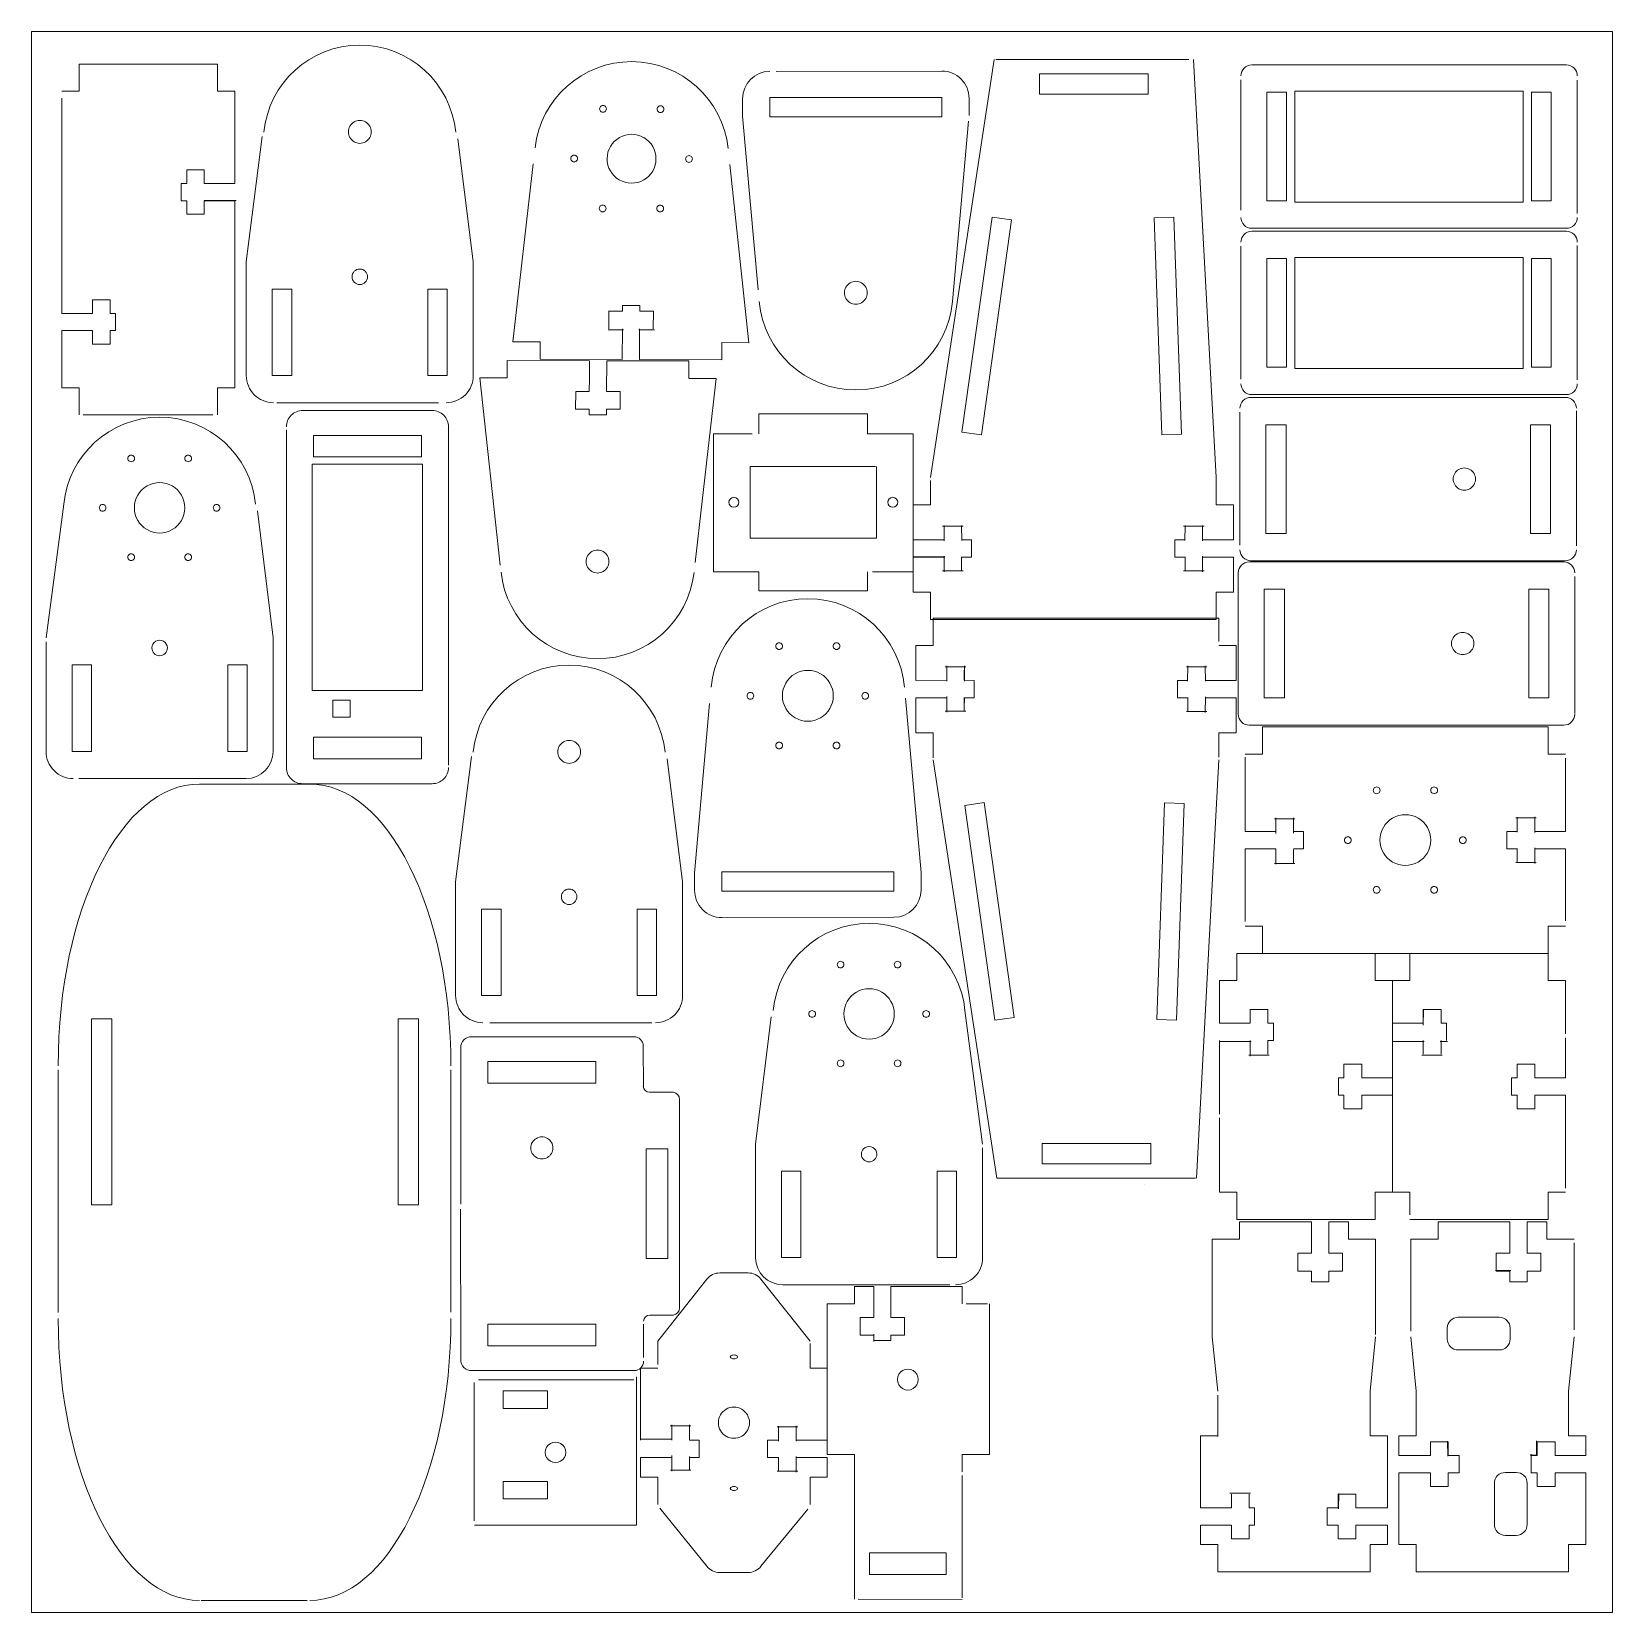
# Model space of a CAD drawing. Header units: centimetres. Extents: x -14.4 to 14.4, y -14.4 to 14.4.
import ezdxf

# ---------------------------------------------------------------- set-up
doc = ezdxf.new("R2010")
doc.units = ezdxf.units.CM
doc.header["$MEASUREMENT"] = 0
doc.layers.add('Ebene 1', color=7, linetype='Continuous')

msp = doc.modelspace()

# ---------------------------------------------------------------- linework, layer by layer
at = {"layer": 'Ebene 1', "lineweight": 9}
for points in [[(14.4498, 14.4498), (14.4498, 14.4498), (-14.4498, 14.4498), (-14.4498, 14.4498)], [(-14.4498, 14.4498), (-14.4498, 14.4498), (-14.4498, -14.4498), (-14.4498, -14.4498)], [(14.4498, -14.4498), (14.4498, -14.4498), (14.4498, 14.4498), (14.4498, 14.4498)], [(-8.44998, 14.20189), (-9.35711, 14.20189), (-10.11599, 13.51271), (-10.2029, 12.60966)], [(-6.69696, 12.60966), (-6.78398, 13.51271), (-7.54266, 14.20189), (-8.44998, 14.20189)], [(-5.24502, 12.3279), (-5.14188, 13.22656), (-4.37971, 13.90379), (-3.47518, 13.90061)], [(-3.47518, 13.90061), (-2.57074, 13.89742), (-1.81336, 13.21461), (-1.71658, 12.31535)], [(3.14552, 13.94023), (3.14552, 13.94023), (1.98242, 6.29751), (1.98242, 6.29751)], [(6.70553, 13.94023), (6.70553, 13.94023), (3.17559, 13.94023), (3.17559, 13.94023)], [(7.20783, 6.29751), (7.20783, 6.29751), (6.79444, 13.94023), (6.79444, 13.94023)], [(-13.58041, 13.36117), (-13.58041, 13.36117), (-13.58041, 13.8559), (-13.58041, 13.8559)], [(-13.58041, 13.8559), (-13.58041, 13.8559), (-11.049, 13.8559), (-11.049, 13.8559)], [(-11.049, 13.8559), (-11.049, 13.8559), (-11.049, 13.36117), (-11.049, 13.36117)], [(-0.95412, 13.72239), (-1.22912, 13.72239), (-1.45174, 13.49877), (-1.45174, 13.22377)], [(2.18961, 13.72866), (2.18961, 13.72866), (-0.83843, 13.72229), (-0.83843, 13.72229)], [(2.54286, 13.5829), (2.44907, 13.67649), (2.32203, 13.72886), (2.18961, 13.72866)], [(2.68922, 13.23004), (2.68922, 13.36246), (2.63655, 13.48941), (2.54286, 13.5829)], [(3.97668, 13.67818), (3.97668, 13.67818), (5.96318, 13.67818), (5.96318, 13.67818)], [(3.97668, 13.3078), (3.97668, 13.3078), (3.97668, 13.67818), (3.97668, 13.67818)], [(5.96318, 13.67818), (5.96318, 13.67818), (5.96318, 13.3078), (5.96318, 13.3078)], [(7.65676, 13.64025), (7.65676, 13.75036), (7.74607, 13.83967), (7.85628, 13.83967)], [(7.85628, 13.83967), (7.85628, 13.83967), (13.60849, 13.83967), (13.60849, 13.83967)], [(13.60849, 13.83967), (13.7186, 13.83967), (13.80791, 13.75036), (13.80791, 13.64025)], [(-13.89453, 13.36117), (-13.89453, 13.36117), (-13.58041, 13.36117), (-13.58041, 13.36117)], [(-11.049, 13.36117), (-11.049, 13.36117), (-10.73487, 13.36117), (-10.73487, 13.36117)], [(-10.73487, 13.36117), (-10.73487, 13.36117), (-10.73487, 11.67296), (-10.73487, 11.67296)], [(5.96318, 13.3078), (5.96318, 13.3078), (3.97668, 13.3078), (3.97668, 13.3078)], [(7.65676, 11.18331), (7.65676, 11.18331), (7.65676, 13.56986), (7.65676, 13.56986)], [(8.13516, 13.34016), (8.13516, 13.34016), (8.13516, 11.35336), (8.13516, 11.35336)], [(8.4923, 13.34016), (8.4923, 13.34016), (8.13516, 13.34016), (8.13516, 13.34016)], [(8.4923, 11.35336), (8.4923, 11.35336), (8.4923, 13.34016), (8.4923, 13.34016)], [(8.64702, 13.36326), (8.64702, 13.36326), (8.64702, 11.33017), (8.64702, 11.33017)], [(12.81765, 13.36326), (12.81765, 13.36326), (8.64702, 13.36326), (8.64702, 13.36326)], [(12.81765, 11.33017), (12.81765, 11.33017), (12.81765, 13.36326), (12.81765, 13.36326)], [(12.97237, 13.34016), (12.97237, 13.34016), (12.97237, 11.35336), (12.97237, 11.35336)], [(13.32951, 13.34016), (13.32951, 13.34016), (12.97237, 13.34016), (12.97237, 13.34016)], [(13.32951, 11.35336), (13.32951, 11.35336), (13.32951, 13.34016), (13.32951, 13.34016)], [(13.80791, 13.5602), (13.80791, 13.5602), (13.80791, 11.12367), (13.80791, 11.12367)], [(-13.89453, 9.29847), (-13.89453, 9.29847), (-13.89453, 13.23144), (-13.89453, 13.23144)], [(-4.03443, 12.98332), (-4.05354, 12.99448), (-4.06529, 13.01489), (-4.06519, 13.03699)], [(-4.06519, 13.03699), (-4.06519, 13.05919), (-4.05324, 13.0795), (-4.03413, 13.09046)], [(-4.03413, 13.09046), (-4.01491, 13.10151), (-3.99132, 13.10131), (-3.9723, 13.09046)], [(-4.03413, 13.09046), (-4.03413, 13.09046), (-4.03413, 13.09046), (-4.03413, 13.09046)], [(-4.03413, 13.09046), (-4.03413, 13.09046), (-4.03413, 13.09046), (-4.03413, 13.09046)], [(-3.94153, 13.03659), (-3.94163, 13.01459), (-3.95348, 12.99418), (-3.9726, 12.98313)], [(-3.9723, 13.09026), (-3.95318, 13.07911), (-3.94143, 13.05869), (-3.94153, 13.03659)], [(-2.98443, 12.97964), (-3.00344, 12.99079), (-3.01519, 13.0112), (-3.01509, 13.03331)], [(-3.01509, 13.03331), (-3.01499, 13.05551), (-3.00314, 13.07572), (-2.98403, 13.08677)], [(-2.98403, 13.08677), (-2.96481, 13.09782), (-2.94132, 13.09762), (-2.9222, 13.08677)], [(-2.98403, 13.08677), (-2.98403, 13.08677), (-2.98403, 13.08677), (-2.98403, 13.08677)], [(-2.98403, 13.08677), (-2.98403, 13.08677), (-2.98403, 13.08677), (-2.98403, 13.08677)], [(-2.89143, 13.03291), (-2.89153, 13.0109), (-2.90338, 12.99039), (-2.9226, 12.97944)], [(-2.9222, 13.08647), (-2.90308, 13.07542), (-2.89133, 13.05491), (-2.89143, 13.03291)], [(-1.45174, 13.22377), (-1.45174, 13.22377), (-1.45174, 12.90606), (-1.45174, 12.90606)], [(-0.95223, 13.24707), (-0.95223, 13.24707), (2.18971, 13.24707), (2.18971, 13.24707)], [(-0.95223, 12.88993), (-0.95223, 12.88993), (-0.95223, 13.24707), (-0.95223, 13.24707)], [(2.18971, 13.24707), (2.18971, 13.24707), (2.18971, 12.88993), (2.18971, 12.88993)], [(2.68922, 12.91443), (2.68922, 12.91443), (2.68922, 13.23004), (2.68922, 13.23004)], [(-8.55472, 12.79834), (-8.61954, 12.7609), (-8.65947, 12.6916), (-8.65937, 12.61663)], [(-8.34514, 12.79834), (-8.40996, 12.83587), (-8.48991, 12.83587), (-8.55472, 12.79834)], [(-8.2405, 12.61663), (-8.2404, 12.6916), (-8.28033, 12.7609), (-8.34514, 12.79834)], [(-3.9726, 12.98313), (-3.99181, 12.97227), (-4.01541, 12.97227), (-4.03443, 12.98313)], [(-2.9226, 12.97944), (-2.94171, 12.96829), (-2.96531, 12.96859), (-2.98443, 12.97944)], [(-1.45174, 12.90606), (-1.45174, 12.90606), (-1.16808, 9.72729), (-1.16808, 9.72729)], [(2.18971, 12.88993), (2.18971, 12.88993), (-0.95223, 12.88993), (-0.95223, 12.88993)], [(2.38684, 9.51701), (2.38684, 9.51701), (2.67996, 12.81028), (2.67996, 12.81028)], [(-10.23526, 12.52961), (-10.23526, 12.52961), (-10.5245, 10.23835), (-10.5245, 10.23835)], [(-8.65937, 12.61663), (-8.65947, 12.54176), (-8.61954, 12.47256), (-8.55472, 12.43513)], [(-8.65937, 12.61663), (-8.65937, 12.61663), (-8.65937, 12.61663), (-8.65937, 12.61663)], [(-8.65937, 12.61663), (-8.65937, 12.61663), (-8.65937, 12.61663), (-8.65937, 12.61663)], [(-8.55472, 12.43513), (-8.48991, 12.39749), (-8.40996, 12.39749), (-8.34514, 12.43513)], [(-8.34514, 12.43513), (-8.28033, 12.47256), (-8.2404, 12.54176), (-8.2405, 12.61663)], [(-6.37537, 10.23835), (-6.37537, 10.23835), (-6.65923, 12.4867), (-6.65923, 12.4867)], [(-3.92829, 12.12708), (-3.92779, 12.28668), (-3.84207, 12.43393), (-3.70358, 12.51318)], [(-3.70358, 12.51318), (-3.56508, 12.59254), (-3.39473, 12.59194), (-3.25683, 12.5106)], [(-3.70358, 12.51318), (-3.70358, 12.51318), (-3.70358, 12.51318), (-3.70358, 12.51318)], [(-3.70358, 12.51318), (-3.70358, 12.51318), (-3.70358, 12.51318), (-3.70358, 12.51318)], [(-3.25683, 12.51159), (-3.11884, 12.43134), (-3.03421, 12.28359), (-3.03481, 12.12399)], [(-4.59348, 12.12947), (-4.59338, 12.15147), (-4.58153, 12.17188), (-4.56241, 12.18293)], [(-4.56241, 12.18293), (-4.5432, 12.19378), (-4.5196, 12.19378), (-4.50058, 12.18293)], [(-4.56241, 12.18293), (-4.56241, 12.18293), (-4.56241, 12.18293), (-4.56241, 12.18293)], [(-4.56241, 12.18293), (-4.56241, 12.18293), (-4.56241, 12.18293), (-4.56241, 12.18293)], [(-4.50058, 12.18273), (-4.48147, 12.17158), (-4.46972, 12.15117), (-4.46982, 12.12907)], [(-2.49338, 12.122), (-2.49338, 12.1442), (-2.48143, 12.16451), (-2.46221, 12.17546)], [(-2.46221, 12.17546), (-2.443, 12.18661), (-2.4194, 12.18661), (-2.40029, 12.17546)], [(-2.46221, 12.17546), (-2.46221, 12.17546), (-2.46221, 12.17546), (-2.46221, 12.17546)], [(-2.46221, 12.17546), (-2.46221, 12.17546), (-2.46221, 12.17546), (-2.46221, 12.17546)], [(-2.40029, 12.17536), (-2.38117, 12.16421), (-2.36942, 12.1437), (-2.36952, 12.1216)], [(-11.29353, 11.92028), (-11.29353, 11.92028), (-11.61502, 11.92028), (-11.61502, 11.92028)], [(-11.61502, 11.92028), (-11.61502, 11.92028), (-11.61502, 11.67296), (-11.61502, 11.67296)], [(-11.29353, 11.67296), (-11.29353, 11.67296), (-11.29353, 11.92028), (-11.29353, 11.92028)], [(-5.65244, 8.77844), (-5.65244, 8.77844), (-5.27868, 12.03528), (-5.27868, 12.03528)], [(-4.56271, 12.0758), (-4.58183, 12.08695), (-4.59358, 12.10736), (-4.59348, 12.12947)], [(-4.50088, 12.0756), (-4.5201, 12.06445), (-4.5437, 12.06475), (-4.56271, 12.0756)], [(-4.46982, 12.12907), (-4.46992, 12.10686), (-4.48177, 12.08655), (-4.50088, 12.0756)], [(-3.70626, 11.73937), (-3.84426, 11.81972), (-3.92889, 11.96747), (-3.92829, 12.12708)], [(-3.03481, 12.12399), (-3.0353, 11.96429), (-3.12103, 11.81713), (-3.25952, 11.73778)], [(-2.46261, 12.06823), (-2.48173, 12.07938), (-2.49348, 12.09989), (-2.49338, 12.122)], [(-2.40078, 12.06813), (-2.4199, 12.05708), (-2.4435, 12.05708), (-2.46261, 12.06813)], [(-2.36952, 12.1216), (-2.36962, 12.0994), (-2.38147, 12.07909), (-2.40078, 12.06813)], [(-1.68462, 12.01795), (-1.68462, 12.01795), (-1.33465, 8.76311), (-1.33465, 8.76311)], [(-11.61502, 11.67296), (-11.61502, 11.67296), (-11.71399, 11.67296), (-11.71399, 11.67296)], [(-11.71399, 11.67296), (-11.71399, 11.67296), (-11.71399, 11.35884), (-11.71399, 11.35884)], [(-10.73487, 11.67296), (-10.73487, 11.67296), (-11.29353, 11.67296), (-11.29353, 11.67296)], [(-3.25952, 11.73778), (-3.39801, 11.65853), (-3.56837, 11.65913), (-3.70626, 11.74047)], [(-11.71399, 11.35884), (-11.71399, 11.35884), (-11.61502, 11.35884), (-11.61502, 11.35884)], [(-11.61502, 11.35884), (-11.61502, 11.35884), (-11.61502, 11.11142), (-11.61502, 11.11142)], [(-11.29512, 11.36014), (-11.29512, 11.36014), (-10.70998, 11.36014), (-10.70998, 11.36014)], [(-11.29353, 11.11142), (-11.29353, 11.11142), (-11.29353, 11.35884), (-11.29353, 11.35884)], [(-11.29353, 11.35884), (-11.29353, 11.35884), (-10.73487, 11.35884), (-10.73487, 11.35884)], [(-10.73487, 11.35884), (-10.73487, 11.35884), (-10.73487, 7.93783), (-10.73487, 7.93783)], [(-4.07176, 11.21816), (-4.07166, 11.24036), (-4.05972, 11.26067), (-4.0405, 11.27162)], [(-4.0405, 11.27162), (-4.02138, 11.28277), (-3.99779, 11.28277), (-3.97867, 11.27162)], [(-4.0405, 11.27162), (-4.0405, 11.27162), (-4.0405, 11.27162), (-4.0405, 11.27162)], [(-4.0405, 11.27162), (-4.0405, 11.27162), (-4.0405, 11.27162), (-4.0405, 11.27162)], [(-3.97867, 11.27152), (-3.95946, 11.26037), (-3.94771, 11.23996), (-3.94791, 11.21776)], [(-2.9905, 11.26794), (-2.97128, 11.27899), (-2.94769, 11.27899), (-2.92847, 11.26794)], [(8.13516, 11.35336), (8.13516, 11.35336), (8.4923, 11.35336), (8.4923, 11.35336)], [(8.64702, 11.33017), (8.64702, 11.33017), (12.81765, 11.33017), (12.81765, 11.33017)], [(12.97237, 11.35336), (12.97237, 11.35336), (13.32951, 11.35336), (13.32951, 11.35336)], [(-11.61502, 11.11142), (-11.61502, 11.11142), (-11.29353, 11.11142), (-11.29353, 11.11142)], [(-4.041, 11.16449), (-4.06011, 11.17554), (-4.07186, 11.19605), (-4.07176, 11.21816)], [(-3.97907, 11.16429), (-3.99829, 11.15324), (-4.02188, 11.15324), (-4.041, 11.16429)], [(-3.94791, 11.21776), (-3.94801, 11.19556), (-3.95985, 11.17525), (-3.97907, 11.16429)], [(-2.9909, 11.16071), (-3.01001, 11.17186), (-3.02176, 11.19237), (-3.02166, 11.21447)], [(-3.02166, 11.21447), (-3.02156, 11.23668), (-3.00972, 11.25699), (-2.9905, 11.26794)], [(-2.92897, 11.16061), (-2.94819, 11.14956), (-2.97178, 11.14956), (-2.9909, 11.16061)], [(-2.9905, 11.26794), (-2.9905, 11.26794), (-2.9905, 11.26794), (-2.9905, 11.26794)], [(-2.9905, 11.26794), (-2.9905, 11.26794), (-2.9905, 11.26794), (-2.9905, 11.26794)], [(-2.89771, 11.21408), (-2.89781, 11.19187), (-2.90975, 11.17156), (-2.92897, 11.16061)], [(-2.92847, 11.26784), (-2.90936, 11.25669), (-2.89761, 11.23618), (-2.89771, 11.21408)], [(3.11127, 11.05686), (3.11127, 11.05686), (2.55899, 7.12758), (2.55899, 7.12758)], [(2.91344, 7.0777), (2.91344, 7.0777), (3.46572, 11.00708), (3.46572, 11.00708)], [(3.46572, 11.00708), (3.46572, 11.00708), (3.11127, 11.05686), (3.11127, 11.05686)], [(6.43103, 11.05637), (6.43103, 11.05637), (6.0733, 11.04392), (6.0733, 11.04392)], [(6.0733, 11.04382), (6.0733, 11.04382), (6.21179, 7.07829), (6.21179, 7.07829)], [(6.56952, 7.09074), (6.56952, 7.09074), (6.43103, 11.05637), (6.43103, 11.05637)], [(7.85628, 10.85385), (7.74607, 10.85385), (7.65676, 10.94316), (7.65676, 11.05328)], [(13.80791, 11.05328), (13.80791, 11.00031), (13.7869, 10.94963), (13.74947, 10.9122)], [(7.65676, 10.59957), (7.65676, 10.70968), (7.74607, 10.79899), (7.85628, 10.79899)], [(13.60849, 10.85385), (13.60849, 10.85385), (7.85628, 10.85385), (7.85628, 10.85385)], [(7.85628, 10.79899), (7.85628, 10.79899), (13.60849, 10.79899), (13.60849, 10.79899)], [(13.74947, 10.9122), (13.71203, 10.87486), (13.66135, 10.85385), (13.60849, 10.85385)], [(13.60849, 10.79899), (13.7186, 10.79899), (13.80791, 10.70968), (13.80791, 10.59957)], [(7.65676, 8.09623), (7.65676, 8.09623), (7.65676, 10.52918), (7.65676, 10.52918)], [(13.80791, 10.53903), (13.80791, 10.53903), (13.80791, 8.08299), (13.80791, 8.08299)], [(-10.5245, 10.23835), (-10.5245, 10.23835), (-10.5245, 8.16075), (-10.5245, 8.16075)], [(-6.37537, 8.16075), (-6.37537, 8.16075), (-6.37537, 10.23835), (-6.37537, 10.23835)], [(8.13516, 10.29948), (8.13516, 10.29948), (8.13516, 8.31269), (8.13516, 8.31269)], [(8.4923, 10.29948), (8.4923, 10.29948), (8.13516, 10.29948), (8.13516, 10.29948)], [(8.4923, 8.31269), (8.4923, 8.31269), (8.4923, 10.29948), (8.4923, 10.29948)], [(8.64702, 10.32258), (8.64702, 10.32258), (8.64702, 8.28949), (8.64702, 8.28949)], [(12.81765, 10.32258), (12.81765, 10.32258), (8.64702, 10.32258), (8.64702, 10.32258)], [(12.81765, 8.28949), (12.81765, 8.28949), (12.81765, 10.32258), (12.81765, 10.32258)], [(12.97237, 10.29948), (12.97237, 10.29948), (12.97237, 8.31269), (12.97237, 8.31269)], [(13.32951, 10.29948), (13.32951, 10.29948), (12.97237, 10.29948), (12.97237, 10.29948)], [(13.32951, 8.31269), (13.32951, 8.31269), (13.32951, 10.29948), (13.32951, 10.29948)], [(-8.44998, 10.10961), (-8.52814, 10.10961), (-8.59156, 10.04619), (-8.59156, 9.96793)], [(-8.59156, 9.96793), (-8.59156, 9.88968), (-8.52814, 9.82635), (-8.44998, 9.82635)], [(-8.59156, 9.96793), (-8.59156, 9.96793), (-8.59156, 9.96793), (-8.59156, 9.96793)], [(-8.59156, 9.96793), (-8.59156, 9.96793), (-8.59156, 9.96793), (-8.59156, 9.96793)], [(-8.3083, 9.96793), (-8.3083, 10.04619), (-8.37173, 10.10961), (-8.44998, 10.10961)], [(-8.44998, 9.82635), (-8.37173, 9.82635), (-8.3083, 9.88968), (-8.3083, 9.96793)], [(0.51385, 9.85632), (0.44893, 9.81869), (0.40911, 9.74939), (0.40931, 9.67442)], [(0.72363, 9.85632), (0.65871, 9.89386), (0.57876, 9.89386), (0.51385, 9.85632)], [(0.82817, 9.67442), (0.82837, 9.74939), (0.78855, 9.81869), (0.72363, 9.85632)], [(-13.01439, 9.54578), (-13.01439, 9.54578), (-13.33598, 9.54578), (-13.33598, 9.54578)], [(-13.33598, 9.54578), (-13.33598, 9.54578), (-13.33598, 9.29847), (-13.33598, 9.29847)], [(-13.01439, 9.29847), (-13.01439, 9.29847), (-13.01439, 9.54578), (-13.01439, 9.54578)], [(-10.05007, 8.16175), (-10.05007, 8.16175), (-10.05007, 9.74262), (-10.05007, 9.74262)], [(-10.05007, 9.74262), (-10.05007, 9.74262), (-9.69533, 9.74262), (-9.69533, 9.74262)], [(-9.69533, 9.74262), (-9.69533, 9.74262), (-9.69533, 8.16175), (-9.69533, 8.16175)], [(-7.20454, 8.16175), (-7.20454, 8.16175), (-7.20454, 9.74262), (-7.20454, 9.74262)], [(-7.20454, 9.74262), (-7.20454, 9.74262), (-6.84979, 9.74262), (-6.84979, 9.74262)], [(-6.84979, 9.74262), (-6.84979, 9.74262), (-6.84979, 8.16175), (-6.84979, 8.16175)], [(0.40931, 9.67442), (0.40911, 9.59945), (0.44893, 9.52995), (0.51385, 9.49242)], [(0.72363, 9.49242), (0.78855, 9.52995), (0.82837, 9.59945), (0.82817, 9.67442)], [(-13.33598, 9.29847), (-13.33598, 9.29847), (-13.89453, 9.29847), (-13.89453, 9.29847)], [(-12.91542, 9.29847), (-12.91542, 9.29847), (-13.01439, 9.29847), (-13.01439, 9.29847)], [(-12.91542, 8.98424), (-12.91542, 8.98424), (-12.91542, 9.29847), (-12.91542, 9.29847)], [(-3.89842, 9.34277), (-3.89842, 9.34277), (-3.89942, 9.01869), (-3.89942, 9.01869)], [(-3.64911, 9.34198), (-3.64911, 9.34198), (-3.89842, 9.34198), (-3.89842, 9.34198)], [(-3.64872, 9.44164), (-3.64872, 9.44164), (-3.64902, 9.34198), (-3.64902, 9.34198)], [(-3.3321, 9.44054), (-3.3321, 9.44054), (-3.64872, 9.44054), (-3.64872, 9.44054)], [(-3.3325, 9.34078), (-3.3325, 9.34078), (-3.3322, 9.44054), (-3.3322, 9.44054)], [(-3.08309, 9.33989), (-3.08309, 9.33989), (-3.3325, 9.33989), (-3.3325, 9.33989)], [(-3.08429, 9.01581), (-3.08429, 9.01581), (-3.08319, 9.33989), (-3.08319, 9.33989)], [(-1.14937, 9.51661), (-1.06762, 8.60092), (-0.30038, 7.8992), (0.61889, 7.8993)], [(0.51385, 9.49242), (0.57876, 9.45488), (0.65871, 9.45488), (0.72363, 9.49242)], [(0.61889, 7.8993), (1.53826, 7.8993), (2.3053, 8.60132), (2.38684, 9.51701)], [(-13.89453, 7.93783), (-13.89453, 7.93783), (-13.89453, 8.98424), (-13.89453, 8.98424)], [(-13.89453, 8.98424), (-13.89453, 8.98424), (-13.33598, 8.98424), (-13.33598, 8.98424)], [(-13.33598, 8.98424), (-13.33598, 8.98424), (-13.33598, 8.73693), (-13.33598, 8.73693)], [(-13.01439, 8.73693), (-13.01439, 8.73693), (-13.01439, 8.98424), (-13.01439, 8.98424)], [(-13.01439, 8.98424), (-13.01439, 8.98424), (-12.91542, 8.98424), (-12.91542, 8.98424)], [(-3.629, 8.99948), (-3.629, 8.99948), (-3.91176, 8.99948), (-3.91176, 8.99948)], [(-3.65021, 9.0178), (-3.65021, 9.0178), (-3.6523, 8.45466), (-3.6523, 8.45466)], [(-3.06388, 8.99997), (-3.06388, 8.99997), (-3.34873, 8.99997), (-3.34873, 8.99997)], [(-3.33559, 8.45357), (-3.33559, 8.45357), (-3.3335, 9.0167), (-3.3335, 9.0167)], [(-13.33598, 8.73693), (-13.33598, 8.73693), (-13.01439, 8.73693), (-13.01439, 8.73693)], [(-5.15382, 8.77665), (-5.15382, 8.77665), (-5.65244, 8.77934), (-5.65244, 8.77934)], [(-5.15502, 8.46004), (-5.15502, 8.46004), (-5.15392, 8.77665), (-5.15392, 8.77665)], [(-1.83327, 8.7649), (-1.83327, 8.7649), (-1.83426, 8.44829), (-1.83426, 8.44829)], [(-1.33465, 8.76311), (-1.33465, 8.76311), (-1.83327, 8.7658), (-1.83327, 8.7658)], [(-5.75529, 8.43664), (-5.75529, 8.43664), (-5.75608, 8.12003), (-5.75608, 8.12003)], [(-4.25257, 8.43306), (-4.25257, 8.43306), (-5.75529, 8.43674), (-5.75529, 8.43674)], [(-3.6522, 8.45466), (-3.6522, 8.45466), (-5.15502, 8.45994), (-5.15502, 8.45994)], [(-4.25327, 8.11644), (-4.25327, 8.11644), (-4.25247, 8.43306), (-4.25247, 8.43306)], [(-3.93596, 8.43226), (-3.93596, 8.43226), (-3.93725, 7.86913), (-3.93725, 7.86913)], [(-2.43463, 8.42868), (-2.43463, 8.42868), (-3.93596, 8.43236), (-3.93596, 8.43236)], [(-1.83436, 8.44829), (-1.83436, 8.44829), (-3.33559, 8.45357), (-3.33559, 8.45357)], [(-2.43543, 8.11206), (-2.43543, 8.11206), (-2.43463, 8.42868), (-2.43463, 8.42868)], [(-10.5245, 8.16075), (-10.5245, 8.02953), (-10.47232, 7.90368), (-10.37963, 7.81088)], [(-9.69533, 8.16175), (-9.69533, 8.16175), (-10.05007, 8.16175), (-10.05007, 8.16175)], [(-6.84979, 8.16175), (-6.84979, 8.16175), (-7.20454, 8.16175), (-7.20454, 8.16175)], [(-6.52024, 7.81088), (-6.42744, 7.90368), (-6.37537, 8.02953), (-6.37537, 8.16075)], [(-6.37537, 8.16075), (-6.37537, 8.16075), (-6.37537, 8.16075), (-6.37537, 8.16075)], [(-6.37537, 8.16075), (-6.37537, 8.16075), (-6.37537, 8.16075), (-6.37537, 8.16075)], [(-6.2547, 8.12132), (-6.2547, 8.12132), (-5.88223, 4.69643), (-5.88223, 4.69643)], [(-5.75608, 8.12003), (-5.75608, 8.12003), (-6.2547, 8.12003), (-6.2547, 8.12003)], [(-4.25387, 7.86992), (-4.25387, 7.86992), (-4.25337, 8.11644), (-4.25337, 8.11644)], [(-1.93682, 8.11087), (-1.93682, 8.11087), (-2.43543, 8.11087), (-2.43543, 8.11087)], [(-2.31934, 4.74292), (-2.31934, 4.74292), (-1.93682, 8.11087), (-1.93682, 8.11087)], [(8.13516, 8.31269), (8.13516, 8.31269), (8.4923, 8.31269), (8.4923, 8.31269)], [(8.64702, 8.28949), (8.64702, 8.28949), (12.81765, 8.28949), (12.81765, 8.28949)], [(12.97237, 8.31269), (12.97237, 8.31269), (13.32951, 8.31269), (13.32951, 8.31269)], [(-13.58041, 7.93783), (-13.58041, 7.93783), (-13.89453, 7.93783), (-13.89453, 7.93783)], [(-13.58041, 7.44309), (-13.58041, 7.44309), (-13.58041, 7.93783), (-13.58041, 7.93783)], [(-10.73487, 7.93783), (-10.73487, 7.93783), (-11.049, 7.93783), (-11.049, 7.93783)], [(-11.049, 7.93783), (-11.049, 7.93783), (-11.049, 7.44309), (-11.049, 7.44309)], [(-10.65413, 8.03411), (-10.65413, 8.03411), (-10.65413, 8.03411), (-10.65413, 8.03411)], [(-10.65413, 8.03411), (-10.65413, 8.03411), (-10.65413, 8.03411), (-10.65413, 8.03411)], [(-10.37963, 7.81088), (-10.28684, 7.71809), (-10.16099, 7.66602), (-10.02976, 7.66602)], [(-6.8701, 7.66602), (-6.73888, 7.66602), (-6.61313, 7.71809), (-6.52024, 7.81088)], [(-4.50397, 7.54644), (-4.50397, 7.54644), (-4.50317, 7.87052), (-4.50317, 7.87052)], [(-4.50317, 7.87052), (-4.50317, 7.87052), (-4.25387, 7.87052), (-4.25387, 7.87052)], [(-3.93725, 7.86913), (-3.93725, 7.86913), (-3.68794, 7.86913), (-3.68794, 7.86913)], [(-3.68794, 7.86853), (-3.68794, 7.86853), (-3.68874, 7.54445), (-3.68874, 7.54445)], [(7.85628, 7.81317), (7.74607, 7.81317), (7.65676, 7.90248), (7.65676, 8.0126)], [(13.60849, 7.81317), (13.60849, 7.81317), (7.85628, 7.81317), (7.85628, 7.81317)], [(13.74947, 7.87162), (13.71203, 7.83418), (13.66135, 7.81317), (13.60849, 7.81317)], [(13.80791, 8.0126), (13.80791, 7.95973), (13.7869, 7.90895), (13.74947, 7.87162)], [(-9.96933, 7.66602), (-9.96933, 7.66602), (-7.01089, 7.66602), (-7.01089, 7.66602)], [(-9.70479, 7.43563), (-9.64913, 7.49138), (-9.57366, 7.52255), (-9.49501, 7.52255)], [(-9.49501, 7.52255), (-9.49501, 7.52255), (-7.12628, 7.52255), (-7.12628, 7.52255)], [(-9.49501, 7.52255), (-9.49501, 7.52255), (-9.49501, 7.52255), (-9.49501, 7.52255)], [(-9.49501, 7.52255), (-9.49501, 7.52255), (-9.49501, 7.52255), (-9.49501, 7.52255)], [(-7.12628, 7.52255), (-7.04753, 7.52255), (-6.97206, 7.49138), (-6.9164, 7.43563)], [(-4.25466, 7.54584), (-4.25466, 7.54584), (-4.50397, 7.54584), (-4.50397, 7.54584)], [(-4.25496, 7.44608), (-4.25496, 7.44608), (-4.25466, 7.54584), (-4.25466, 7.54584)], [(-3.93805, 7.54505), (-3.93805, 7.54505), (-3.93835, 7.44538), (-3.93835, 7.44538)], [(-3.68874, 7.54445), (-3.68874, 7.54445), (-3.93805, 7.54445), (-3.93805, 7.54445)], [(7.64083, 7.56277), (7.64083, 7.61564), (7.66184, 7.66632), (7.69927, 7.70375)], [(7.69927, 7.70375), (7.73661, 7.74119), (7.78739, 7.7622), (7.84025, 7.7622)], [(7.84025, 7.7622), (7.84025, 7.7622), (13.59246, 7.7622), (13.59246, 7.7622)], [(13.59246, 7.7622), (13.64532, 7.7622), (13.6961, 7.74129), (13.73344, 7.70375)], [(13.73344, 7.70375), (13.77087, 7.66632), (13.79188, 7.61564), (13.79188, 7.56277)], [(13.79188, 7.51797), (13.79188, 7.51797), (13.79188, 5.04619), (13.79188, 5.04619)], [(-13.86267, 5.80826), (-13.77565, 6.7112), (-13.01698, 7.40038), (-12.10965, 7.40038)], [(-11.1393, 7.44309), (-11.1393, 7.44309), (-13.51002, 7.44309), (-13.51002, 7.44309)], [(-12.10965, 7.40038), (-11.20253, 7.40038), (-10.44375, 6.7112), (-10.35673, 5.80826)], [(-9.79181, 7.22575), (-9.79181, 7.3044), (-9.76054, 7.37997), (-9.70479, 7.43563)], [(-6.9164, 7.43563), (-6.86075, 7.37997), (-6.82948, 7.3044), (-6.82948, 7.22575)], [(-6.82948, 7.2365), (-6.82948, 7.2365), (-6.82948, 1.04164), (-6.82948, 1.04164)], [(-3.93835, 7.44538), (-3.93835, 7.44538), (-4.25496, 7.44538), (-4.25496, 7.44538)], [(-1.15195, 7.09741), (-1.15195, 7.09741), (-1.15195, 7.4649), (-1.15195, 7.4649)], [(-1.15195, 7.4649), (-1.15195, 7.4649), (0.83454, 7.4649), (0.83454, 7.4649)], [(0.83454, 7.4649), (0.83454, 7.4649), (0.83454, 7.09741), (0.83454, 7.09741)], [(7.64083, 5.06193), (7.64083, 5.06193), (7.64083, 7.49238), (7.64083, 7.49238)], [(8.11256, 7.26249), (8.11256, 7.26249), (8.11256, 5.27609), (8.11256, 5.27609)], [(8.48294, 7.26249), (8.48294, 7.26249), (8.11256, 7.26249), (8.11256, 7.26249)], [(8.48294, 5.27609), (8.48294, 5.27609), (8.48294, 7.26249), (8.48294, 7.26249)], [(12.94977, 7.26249), (12.94977, 7.26249), (12.94977, 5.27609), (12.94977, 5.27609)], [(13.32015, 7.26249), (13.32015, 7.26249), (12.94977, 7.26249), (12.94977, 7.26249)], [(13.32015, 5.27609), (13.32015, 5.27609), (13.32015, 7.26249), (13.32015, 7.26249)], [(-9.79181, 1.0048), (-9.79181, 1.0048), (-9.79181, 7.16999), (-9.79181, 7.16999)], [(-7.32422, 7.06834), (-7.32422, 7.06834), (-9.29707, 7.06834), (-9.29707, 7.06834)], [(-9.29707, 7.06834), (-9.29707, 7.06834), (-9.29707, 6.67307), (-9.29707, 6.67307)], [(-7.32422, 6.67307), (-7.32422, 6.67307), (-7.32422, 7.06834), (-7.32422, 7.06834)], [(-1.98311, 6.2549), (-1.98311, 6.2549), (-1.98311, 7.09741), (-1.98311, 7.09741)], [(-1.98311, 7.09741), (-1.98311, 7.09741), (-1.27581, 7.09741), (-1.27581, 7.09741)], [(0.83454, 7.09741), (0.83454, 7.09741), (1.6658, 7.09741), (1.6658, 7.09741)], [(1.6658, 7.09741), (1.6658, 7.09741), (1.6658, 6.2549), (1.6658, 6.2549)], [(2.55899, 7.12758), (2.55899, 7.12758), (2.91344, 7.0777), (2.91344, 7.0777)], [(6.21179, 7.07829), (6.21179, 7.07829), (6.56952, 7.09074), (6.56952, 7.09074)], [(-12.66134, 6.59391), (-12.68035, 6.60467), (-12.692, 6.62518), (-12.6919, 6.64708)], [(-12.6919, 6.64708), (-12.6919, 6.66909), (-12.68035, 6.6893), (-12.66134, 6.70045)], [(-12.6919, 6.64708), (-12.6919, 6.64708), (-12.6919, 6.64708), (-12.6919, 6.64708)], [(-12.6919, 6.64708), (-12.6919, 6.64708), (-12.6919, 6.64708), (-12.6919, 6.64708)], [(-12.66134, 6.70045), (-12.64242, 6.7113), (-12.61892, 6.7113), (-12.5999, 6.70045)], [(-12.5999, 6.70045), (-12.58099, 6.6893), (-12.56924, 6.66909), (-12.56924, 6.64708)], [(-12.56924, 6.64708), (-12.56924, 6.62518), (-12.58089, 6.60487), (-12.5999, 6.59391)], [(-11.6196, 6.59391), (-11.63852, 6.60467), (-11.65026, 6.62518), (-11.65017, 6.64708)], [(-11.65017, 6.64708), (-11.65017, 6.66909), (-11.63862, 6.6893), (-11.6196, 6.70035)], [(-11.65017, 6.64708), (-11.65017, 6.64708), (-11.65017, 6.64708), (-11.65017, 6.64708)], [(-11.65017, 6.64708), (-11.65017, 6.64708), (-11.65017, 6.64708), (-11.65017, 6.64708)], [(-11.6196, 6.70035), (-11.60058, 6.7112), (-11.57709, 6.7112), (-11.55807, 6.70035)], [(-11.55807, 6.70035), (-11.53915, 6.6895), (-11.5274, 6.66909), (-11.5274, 6.64708)], [(-11.5274, 6.64708), (-11.5274, 6.62518), (-11.53915, 6.60487), (-11.55807, 6.59391)], [(-9.29707, 6.67307), (-9.29707, 6.67307), (-7.32422, 6.67307), (-7.32422, 6.67307)], [(-12.5999, 6.59391), (-12.61892, 6.58306), (-12.64242, 6.58306), (-12.66134, 6.59391)], [(-11.55807, 6.59391), (-11.57709, 6.58306), (-11.60058, 6.58306), (-11.6196, 6.59391)], [(-7.30211, 6.54005), (-7.30211, 6.54005), (-9.31918, 6.54005), (-9.31918, 6.54005)], [(-9.31918, 6.54005), (-9.31918, 6.54005), (-9.31918, 2.40238), (-9.31918, 2.40238)], [(-7.30211, 2.40238), (-7.30211, 2.40238), (-7.30211, 6.54005), (-7.30211, 6.54005)], [(-1.31613, 6.50222), (-1.31613, 6.50222), (0.97752, 6.50222), (0.97752, 6.50222)], [(-1.31613, 6.50222), (-1.31613, 6.50222), (-1.31613, 5.18668), (-1.31613, 5.18668)], [(0.99882, 6.50222), (0.99882, 6.50222), (0.99882, 5.18668), (0.99882, 5.18668)], [(11.56693, 6.16738), (11.53049, 6.23041), (11.53049, 6.30807), (11.56693, 6.37109)], [(11.56693, 6.37109), (11.60337, 6.43411), (11.67068, 6.47284), (11.74356, 6.47265)], [(11.74356, 6.47265), (11.81634, 6.47265), (11.88364, 6.43411), (11.92008, 6.37109)], [(11.92008, 6.37109), (11.95652, 6.30807), (11.95652, 6.23041), (11.92008, 6.16738)], [(-12.57053, 5.74483), (-12.57083, 5.90961), (-12.48302, 6.06194), (-12.34034, 6.14448)], [(-12.34034, 6.14448), (-12.19767, 6.22692), (-12.02184, 6.22692), (-11.87916, 6.14448)], [(-11.87916, 6.14448), (-11.73649, 6.06194), (-11.64877, 5.90961), (-11.64897, 5.74483)], [(-1.98311, 5.41528), (-1.98311, 5.41528), (-1.98311, 6.2549), (-1.98311, 6.2549)], [(1.6658, 6.2549), (1.6658, 6.2549), (1.6658, 5.41528), (1.6658, 5.41528)], [(1.98242, 6.24225), (1.98242, 6.24225), (1.98242, 5.7989), (1.98242, 5.7989)], [(7.20783, 5.7989), (7.20783, 5.7989), (7.20783, 6.29751), (7.20783, 6.29751)], [(11.74356, 6.06583), (11.67068, 6.06583), (11.60337, 6.10436), (11.56693, 6.16738)], [(11.92008, 6.16738), (11.88364, 6.10436), (11.81634, 6.06573), (11.74356, 6.06583)], [(-14.18426, 3.36655), (-14.18426, 3.36655), (-13.86267, 5.80826), (-13.86267, 5.80826)], [(-13.21282, 5.74483), (-13.21282, 5.76684), (-13.20127, 5.78715), (-13.18225, 5.7981)], [(-13.18225, 5.7981), (-13.16324, 5.80895), (-13.13984, 5.80895), (-13.12082, 5.7981)], [(-13.12082, 5.7981), (-13.10181, 5.78725), (-13.09016, 5.76684), (-13.09016, 5.74483)], [(-11.12925, 5.74483), (-11.12925, 5.76684), (-11.1176, 5.78715), (-11.09868, 5.7981)], [(-11.09868, 5.7981), (-11.07966, 5.80895), (-11.05617, 5.80895), (-11.03725, 5.7981)], [(-11.03725, 5.7981), (-11.01823, 5.78725), (-11.00658, 5.76684), (-11.00658, 5.74483)], [(-1.70364, 5.8445), (-1.70364, 5.89249), (-1.65963, 5.93649), (-1.61174, 5.93649)], [(-1.61174, 5.7529), (-1.65963, 5.7529), (-1.70364, 5.79641), (-1.70364, 5.8445)], [(-1.70364, 5.8445), (-1.70364, 5.8445), (-1.70364, 5.8445), (-1.70364, 5.8445)], [(-1.70364, 5.8445), (-1.70364, 5.8445), (-1.70364, 5.8445), (-1.70364, 5.8445)], [(-1.61174, 5.93649), (-1.56365, 5.93649), (-1.52004, 5.89249), (-1.52004, 5.8445)], [(-1.52004, 5.8445), (-1.52004, 5.79641), (-1.56365, 5.7529), (-1.61174, 5.7529)], [(1.20273, 5.8445), (1.20273, 5.89289), (1.24634, 5.93649), (1.29473, 5.93649)], [(1.29473, 5.7529), (1.24634, 5.7529), (1.20273, 5.79641), (1.20273, 5.8445)], [(1.29473, 5.93649), (1.34272, 5.93649), (1.38633, 5.89289), (1.38633, 5.8445)], [(1.38633, 5.8445), (1.38633, 5.79641), (1.34272, 5.7529), (1.29473, 5.7529)], [(1.98242, 5.7989), (1.98242, 5.7989), (1.6658, 5.7989), (1.6658, 5.7989)], [(1.6658, 5.7989), (1.6658, 5.7989), (1.6658, 5.1594), (1.6658, 5.1594)], [(7.52444, 5.7989), (7.52444, 5.7989), (7.20783, 5.7989), (7.20783, 5.7989)], [(7.52444, 5.1594), (7.52444, 5.1594), (7.52444, 5.7989), (7.52444, 5.7989)], [(-13.18225, 5.69167), (-13.20127, 5.70252), (-13.21292, 5.72293), (-13.21282, 5.74483)], [(-13.21282, 5.74483), (-13.21282, 5.74483), (-13.21282, 5.74483), (-13.21282, 5.74483)], [(-13.21282, 5.74483), (-13.21282, 5.74483), (-13.21282, 5.74483), (-13.21282, 5.74483)], [(-13.12082, 5.69167), (-13.13984, 5.68081), (-13.16324, 5.68081), (-13.18225, 5.69167)], [(-13.09016, 5.74483), (-13.09016, 5.72293), (-13.10181, 5.70262), (-13.12082, 5.69167)], [(-12.34034, 5.34528), (-12.48302, 5.42782), (-12.57073, 5.58006), (-12.57053, 5.74483)], [(-12.57053, 5.74483), (-12.57053, 5.74483), (-12.57053, 5.74483), (-12.57053, 5.74483)], [(-12.57053, 5.74483), (-12.57053, 5.74483), (-12.57053, 5.74483), (-12.57053, 5.74483)], [(-11.64897, 5.74483), (-11.64867, 5.58006), (-11.73649, 5.42782), (-11.87916, 5.34528)], [(-11.09868, 5.69167), (-11.1176, 5.70252), (-11.12935, 5.72293), (-11.12925, 5.74483)], [(-11.12925, 5.74483), (-11.12925, 5.74483), (-11.12925, 5.74483), (-11.12925, 5.74483)], [(-11.12925, 5.74483), (-11.12925, 5.74483), (-11.12925, 5.74483), (-11.12925, 5.74483)], [(-11.03725, 5.69167), (-11.05627, 5.68081), (-11.07966, 5.68081), (-11.09868, 5.69167)], [(-11.00658, 5.74483), (-11.00658, 5.72293), (-11.01823, 5.70262), (-11.03725, 5.69167)], [(-10.32139, 5.69147), (-10.32139, 5.69147), (-10.03514, 3.36655), (-10.03514, 3.36655)], [(-11.87916, 5.34528), (-12.02184, 5.26285), (-12.19767, 5.26285), (-12.34034, 5.34528)], [(-1.98311, 4.57267), (-1.98311, 4.57267), (-1.98311, 5.41528), (-1.98311, 5.41528)], [(1.6658, 5.41528), (1.6658, 5.41528), (1.6658, 4.57267), (1.6658, 4.57267)], [(2.20345, 5.40622), (2.20345, 5.40622), (2.57781, 5.40622), (2.57781, 5.40622)], [(2.23073, 5.14068), (2.23073, 5.14068), (2.23172, 5.42334), (2.23172, 5.42334)], [(2.55282, 5.42284), (2.55282, 5.42284), (2.55381, 5.14476), (2.55381, 5.14476)], [(6.986, 5.40622), (6.986, 5.40622), (6.61164, 5.40622), (6.61164, 5.40622)], [(6.63663, 5.42284), (6.63663, 5.42284), (6.63563, 5.14476), (6.63563, 5.14476)], [(6.95872, 5.14068), (6.95872, 5.14068), (6.95772, 5.42334), (6.95772, 5.42334)], [(8.11256, 5.27609), (8.11256, 5.27609), (8.48294, 5.27609), (8.48294, 5.27609)], [(12.94977, 5.27609), (12.94977, 5.27609), (13.32015, 5.27609), (13.32015, 5.27609)], [(-4.20797, 4.94285), (-4.27288, 4.90561), (-4.31301, 4.83661), (-4.31311, 4.76174)], [(-3.99858, 4.94235), (-4.0633, 4.97988), (-4.14315, 4.98018), (-4.20797, 4.94235)], [(-4.20797, 4.94285), (-4.20797, 4.94285), (-4.20797, 4.94285), (-4.20797, 4.94285)], [(-4.20797, 4.94285), (-4.20797, 4.94285), (-4.20797, 4.94285), (-4.20797, 4.94285)], [(-3.89434, 4.76074), (-3.89414, 4.83562), (-3.93387, 4.90481), (-3.99858, 4.94235)], [(0.99882, 5.18668), (0.99882, 5.18668), (-1.31613, 5.18668), (-1.31613, 5.18668)], [(1.66282, 5.1594), (1.66282, 5.1594), (2.23073, 5.1594), (2.23073, 5.1594)], [(1.6658, 5.1594), (1.6658, 5.1594), (2.23073, 5.1594), (2.23073, 5.1594)], [(2.55481, 5.1594), (2.55481, 5.1594), (2.73372, 5.1594), (2.73372, 5.1594)], [(2.73372, 5.1594), (2.73372, 5.1594), (2.73372, 4.84279), (2.73372, 4.84279)], [(6.45263, 4.84279), (6.45263, 4.84279), (6.45263, 5.1594), (6.45263, 5.1594)], [(6.45263, 5.1594), (6.45263, 5.1594), (6.63464, 5.1594), (6.63464, 5.1594)], [(6.95872, 5.1594), (6.95872, 5.1594), (7.52444, 5.1594), (7.52444, 5.1594)], [(7.69927, 4.83472), (7.66184, 4.87216), (7.64083, 4.92293), (7.64083, 4.9758)], [(13.79188, 4.9758), (13.79188, 4.92293), (13.77087, 4.87216), (13.73344, 4.83472)], [(-12.66134, 4.78932), (-12.68035, 4.80017), (-12.692, 4.82068), (-12.6919, 4.84269)], [(-12.6919, 4.84269), (-12.6919, 4.86459), (-12.68035, 4.8849), (-12.66134, 4.89585)], [(-12.6919, 4.84269), (-12.6919, 4.84269), (-12.6919, 4.84269), (-12.6919, 4.84269)], [(-12.6919, 4.84269), (-12.6919, 4.84269), (-12.6919, 4.84269), (-12.6919, 4.84269)], [(-12.66134, 4.89585), (-12.64242, 4.90671), (-12.61892, 4.90671), (-12.5999, 4.89585)], [(-12.5999, 4.78932), (-12.61892, 4.77847), (-12.64242, 4.77847), (-12.66134, 4.78932)], [(-12.5999, 4.89585), (-12.58099, 4.885), (-12.56924, 4.86459), (-12.56924, 4.84269)], [(-12.56924, 4.84269), (-12.56924, 4.82068), (-12.58089, 4.80037), (-12.5999, 4.78932)], [(-11.6196, 4.78932), (-11.63852, 4.80047), (-11.65026, 4.82068), (-11.65017, 4.84269)], [(-11.65017, 4.84269), (-11.65017, 4.86459), (-11.63862, 4.8849), (-11.6196, 4.89585)], [(-11.65017, 4.84269), (-11.65017, 4.84269), (-11.65017, 4.84269), (-11.65017, 4.84269)], [(-11.65017, 4.84269), (-11.65017, 4.84269), (-11.65017, 4.84269), (-11.65017, 4.84269)], [(-11.6196, 4.89585), (-11.60058, 4.90671), (-11.57709, 4.90671), (-11.55807, 4.89585)], [(-11.55807, 4.78932), (-11.57709, 4.77847), (-11.60058, 4.77847), (-11.6196, 4.78932)], [(-11.55807, 4.89585), (-11.53915, 4.885), (-11.5274, 4.86459), (-11.5274, 4.84269)], [(-11.5274, 4.84269), (-11.5274, 4.82068), (-11.53915, 4.80047), (-11.55807, 4.78932)], [(-4.31311, 4.76174), (-4.31331, 4.68697), (-4.27358, 4.61777), (-4.20886, 4.58024)], [(-3.99948, 4.57964), (-3.93456, 4.61688), (-3.89454, 4.68597), (-3.89434, 4.76074)], [(2.24785, 4.84527), (2.24785, 4.84527), (1.66282, 4.84527), (1.66282, 4.84527)], [(2.23073, 4.84), (2.23073, 4.84), (1.6658, 4.84289), (1.6658, 4.84289)], [(1.6658, 4.84279), (1.6658, 4.84279), (1.6658, 4.20329), (1.6658, 4.20329)], [(2.23123, 4.57556), (2.23123, 4.57556), (2.23073, 4.86031), (2.23073, 4.86031)], [(2.73372, 4.84279), (2.73372, 4.84279), (2.55182, 4.8398), (2.55182, 4.8398)], [(2.55222, 4.84527), (2.55222, 4.84527), (2.55222, 4.59796), (2.55222, 4.59796)], [(6.63464, 4.84279), (6.63464, 4.84279), (6.45263, 4.84279), (6.45263, 4.84279)], [(6.63722, 4.84527), (6.63722, 4.84527), (6.63722, 4.59796), (6.63722, 4.59796)], [(6.95822, 4.57556), (6.95822, 4.57556), (6.95872, 4.86031), (6.95872, 4.86031)], [(7.52444, 4.84279), (7.52444, 4.84279), (6.95872, 4.84279), (6.95872, 4.84279)], [(7.52444, 4.20329), (7.52444, 4.20329), (7.52444, 4.84279), (7.52444, 4.84279)], [(7.61056, 4.55634), (7.61056, 4.66656), (7.69987, 4.75577), (7.80999, 4.75577)], [(7.84025, 4.77638), (7.78739, 4.77638), (7.73661, 4.79748), (7.69927, 4.83472)], [(7.80999, 4.75577), (7.80999, 4.75577), (13.56219, 4.75577), (13.56219, 4.75577)], [(13.59246, 4.77638), (13.59246, 4.77638), (7.84025, 4.77638), (7.84025, 4.77638)], [(13.56219, 4.75577), (13.67241, 4.75577), (13.76162, 4.66656), (13.76162, 4.55634)], [(13.73344, 4.83472), (13.6961, 4.79738), (13.64532, 4.77638), (13.59246, 4.77638)], [(-5.86839, 4.56938), (-5.77062, 3.67022), (-5.01244, 2.98831), (-4.108, 2.98622)], [(-4.20886, 4.58024), (-4.14415, 4.5426), (-4.0644, 4.5424), (-3.99948, 4.58024)], [(-4.108, 2.98622), (-3.20357, 2.98353), (-2.4421, 3.66226), (-2.33995, 4.56092)], [(-1.15195, 4.57267), (-1.15195, 4.57267), (-1.98311, 4.57267), (-1.98311, 4.57267)], [(-1.15195, 4.2241), (-1.15195, 4.2241), (-1.15195, 4.57267), (-1.15195, 4.57267)], [(0.83454, 4.57267), (0.83454, 4.57267), (0.83454, 4.2241), (0.83454, 4.2241)], [(1.6658, 4.57267), (1.6658, 4.57267), (0.92515, 4.57267), (0.92515, 4.57267)], [(2.57791, 4.59268), (2.57791, 4.59268), (2.20365, 4.59268), (2.20365, 4.59268)], [(6.61154, 4.59268), (6.61154, 4.59268), (6.9858, 4.59268), (6.9858, 4.59268)], [(7.61056, 1.96937), (7.61056, 1.96937), (7.61056, 4.55634), (7.61056, 4.55634)], [(13.76162, 4.48605), (13.76162, 4.48605), (13.76162, 1.98142), (13.76162, 1.98142)], [(-0.25926, 4.08212), (-1.17854, 4.08212), (-1.94568, 3.38009), (-2.02722, 2.4644)], [(0.83454, 4.2241), (0.83454, 4.2241), (-1.15195, 4.2241), (-1.15195, 4.2241)], [(1.50899, 2.4648), (1.42725, 3.38039), (0.66001, 4.08222), (-0.25926, 4.08212)], [(1.6658, 4.20329), (1.6658, 4.20329), (1.98242, 4.20329), (1.98242, 4.20329)], [(1.98242, 4.20329), (1.98242, 4.20329), (1.98242, 3.70467), (1.98242, 3.70467)], [(7.20783, 3.70467), (7.20783, 3.70467), (7.20783, 4.20329), (7.20783, 4.20329)], [(7.20783, 4.20329), (7.20783, 4.20329), (7.52444, 4.20329), (7.52444, 4.20329)], [(8.08229, 4.25616), (8.08229, 4.25616), (8.08229, 2.26966), (8.08229, 2.26966)], [(8.45267, 4.25616), (8.45267, 4.25616), (8.08229, 4.25616), (8.08229, 4.25616)], [(8.45267, 2.26966), (8.45267, 2.26966), (8.45267, 4.25616), (8.45267, 4.25616)], [(12.9195, 4.25616), (12.9195, 4.25616), (12.9195, 2.26966), (12.9195, 2.26966)], [(13.28988, 4.25616), (13.28988, 4.25616), (12.9195, 4.25616), (12.9195, 4.25616)], [(13.28988, 2.26966), (13.28988, 2.26966), (13.28988, 4.25616), (13.28988, 4.25616)], [(1.98242, 3.70467), (1.98242, 3.70467), (7.20783, 3.70467), (7.20783, 3.70467)], [(2.0318, 3.22826), (2.0318, 3.22826), (2.0318, 3.72687), (2.0318, 3.72687)], [(2.0318, 3.72687), (2.0318, 3.72687), (7.25721, 3.72687), (7.25721, 3.72687)], [(7.25721, 3.72687), (7.25721, 3.72687), (7.25721, 3.30184), (7.25721, 3.30184)], [(-14.18426, 1.28885), (-14.18426, 1.28885), (-14.18426, 3.29616), (-14.18426, 3.29616)], [(-12.18034, 3.30373), (-12.22395, 3.27864), (-12.25083, 3.23194), (-12.25083, 3.18156)], [(-12.25083, 3.18156), (-12.25083, 3.1036), (-12.18771, 3.04038), (-12.10975, 3.04038)], [(-12.25083, 3.18156), (-12.25083, 3.18156), (-12.25083, 3.18156), (-12.25083, 3.18156)], [(-12.25083, 3.18156), (-12.25083, 3.18156), (-12.25083, 3.18156), (-12.25083, 3.18156)], [(-12.03916, 3.30373), (-12.08287, 3.32892), (-12.13663, 3.32892), (-12.18034, 3.30373)], [(-12.10975, 3.04038), (-12.03179, 3.04038), (-11.96857, 3.1036), (-11.96857, 3.18156)], [(-11.96857, 3.18156), (-11.96857, 3.23194), (-11.99555, 3.27854), (-12.03916, 3.30373)], [(-10.03514, 3.36655), (-10.03514, 3.36655), (-10.03514, 1.28885), (-10.03514, 1.28885)], [(-0.81503, 3.26998), (-0.83425, 3.25882), (-0.84599, 3.23851), (-0.84599, 3.21641)], [(-0.84599, 3.21641), (-0.84599, 3.19441), (-0.83425, 3.1739), (-0.81503, 3.16284)], [(-0.7532, 3.26998), (-0.77232, 3.28113), (-0.79591, 3.28113), (-0.81503, 3.26998)], [(-0.72234, 3.21641), (-0.72234, 3.23861), (-0.73408, 3.25892), (-0.7532, 3.26998)], [(-0.7532, 3.16284), (-0.73408, 3.1739), (-0.72234, 3.19431), (-0.72234, 3.21641)], [(-0.72234, 3.21641), (-0.72234, 3.21641), (-0.72234, 3.21641), (-0.72234, 3.21641)], [(-0.72234, 3.21641), (-0.72234, 3.21641), (-0.72234, 3.21641), (-0.72234, 3.21641)], [(0.23507, 3.26998), (0.21585, 3.25882), (0.20411, 3.23851), (0.20411, 3.21641)], [(0.20411, 3.21641), (0.20411, 3.19441), (0.21585, 3.1739), (0.23507, 3.16284)], [(0.2969, 3.26998), (0.27768, 3.28103), (0.25419, 3.28103), (0.23507, 3.26998)], [(0.32776, 3.21641), (0.32776, 3.23831), (0.31602, 3.25892), (0.2969, 3.26998)], [(0.2969, 3.16284), (0.31602, 3.174), (0.32776, 3.19431), (0.32776, 3.21641)], [(1.71519, 2.58876), (1.71519, 2.58876), (1.71519, 3.22826), (1.71519, 3.22826)], [(1.71519, 3.22826), (1.71519, 3.22826), (2.0318, 3.22826), (2.0318, 3.22826)], [(7.25721, 3.22826), (7.25721, 3.22826), (7.57382, 3.22826), (7.57382, 3.22826)], [(7.57382, 3.22826), (7.57382, 3.22826), (7.57382, 2.58876), (7.57382, 2.58876)], [(11.53656, 3.16095), (11.50002, 3.22408), (11.50002, 3.30174), (11.53656, 3.36476)], [(11.53656, 3.36476), (11.573, 3.42788), (11.64041, 3.46661), (11.71329, 3.46632)], [(11.71329, 3.46632), (11.78607, 3.46632), (11.85347, 3.42788), (11.89001, 3.36476)], [(11.89001, 3.36476), (11.92645, 3.30174), (11.92645, 3.22408), (11.89001, 3.16095)], [(-0.81503, 3.16284), (-0.79591, 3.15169), (-0.77232, 3.15169), (-0.7532, 3.16284)], [(0.23507, 3.16284), (0.25419, 3.15169), (0.27768, 3.15169), (0.2969, 3.16284)], [(11.71329, 3.0595), (11.64041, 3.0595), (11.573, 3.09793), (11.53656, 3.16095)], [(11.89001, 3.16095), (11.85347, 3.09793), (11.78607, 3.0592), (11.71329, 3.0595)], [(-13.3552, 2.87072), (-13.3552, 2.87072), (-13.70994, 2.87072), (-13.70994, 2.87072)], [(-13.70994, 2.87072), (-13.70994, 2.87072), (-13.70994, 1.28985), (-13.70994, 1.28985)], [(-13.3552, 1.28985), (-13.3552, 1.28985), (-13.3552, 2.87072), (-13.3552, 2.87072)], [(-10.50956, 2.87072), (-10.50956, 2.87072), (-10.86431, 2.87072), (-10.86431, 2.87072)], [(-10.86431, 2.87072), (-10.86431, 2.87072), (-10.86431, 1.28985), (-10.86431, 1.28985)], [(-10.50956, 1.28985), (-10.50956, 1.28985), (-10.50956, 2.87072), (-10.50956, 2.87072)], [(-4.62305, 2.86694), (-5.53017, 2.86694), (-6.28905, 2.17776), (-6.37607, 1.27472)], [(-2.87003, 1.27472), (-2.95705, 2.17776), (-3.71582, 2.86694), (-4.62305, 2.86694)], [(-0.49145, 2.70973), (-0.63522, 2.62659), (-0.72373, 2.47307), (-0.72353, 2.30699)], [(-0.02668, 2.70973), (-0.17045, 2.79277), (-0.34768, 2.79277), (-0.49145, 2.70973)], [(0.2054, 2.30699), (0.2056, 2.47307), (0.11709, 2.62659), (-0.02668, 2.70973)], [(2.25283, 2.83837), (2.25283, 2.83837), (2.62719, 2.83837), (2.62719, 2.83837)], [(2.28011, 2.57273), (2.28011, 2.57273), (2.28111, 2.85549), (2.28111, 2.85549)], [(2.60121, 2.59155), (2.60121, 2.59155), (2.60121, 2.77584), (2.60121, 2.77584)], [(2.6022, 2.85499), (2.6022, 2.85499), (2.6032, 2.57691), (2.6032, 2.57691)], [(7.03538, 2.83558), (7.03538, 2.83558), (6.66112, 2.83558), (6.66112, 2.83558)], [(6.68611, 2.85221), (6.68611, 2.85221), (6.68502, 2.57422), (6.68502, 2.57422)], [(7.0084, 2.57183), (7.0084, 2.57183), (7.0073, 2.8546), (7.0073, 2.8546)], [(-9.31918, 2.40238), (-9.31918, 2.40238), (-7.30211, 2.40238), (-7.30211, 2.40238)], [(-1.34013, 2.36076), (-1.35935, 2.34961), (-1.37109, 2.3292), (-1.37099, 2.30699)], [(-1.2782, 2.36076), (-1.29742, 2.37181), (-1.32101, 2.37181), (-1.34013, 2.36076)], [(-1.24734, 2.30699), (-1.24724, 2.3292), (-1.25898, 2.34961), (-1.2782, 2.36076)], [(0.76007, 2.36056), (0.74095, 2.34941), (0.72921, 2.3291), (0.72921, 2.30699)], [(0.8219, 2.36056), (0.80278, 2.37161), (0.77919, 2.37161), (0.76007, 2.36056)], [(0.85286, 2.30699), (0.85286, 2.3289), (0.84102, 2.34951), (0.8219, 2.36056)], [(2.28011, 2.59155), (2.28011, 2.59155), (1.71519, 2.58886), (1.71519, 2.58886)], [(2.78321, 2.58876), (2.78321, 2.58876), (2.60121, 2.59135), (2.60121, 2.59135)], [(2.78321, 2.27215), (2.78321, 2.27215), (2.78321, 2.58876), (2.78321, 2.58876)], [(6.68402, 2.58876), (6.68402, 2.58876), (6.50202, 2.58876), (6.50202, 2.58876)], [(6.50202, 2.58876), (6.50202, 2.58876), (6.50202, 2.27215), (6.50202, 2.27215)], [(7.57382, 2.58876), (7.57382, 2.58876), (7.0081, 2.58876), (7.0081, 2.58876)], [(-8.94263, 2.22874), (-8.94263, 2.22874), (-8.94263, 1.91461), (-8.94263, 1.91461)], [(-8.6285, 2.22874), (-8.6285, 2.22874), (-8.94263, 2.22874), (-8.94263, 2.22874)], [(-8.6285, 1.91461), (-8.6285, 1.91461), (-8.6285, 2.22874), (-8.6285, 2.22874)], [(-2.0539, 2.16392), (-2.0539, 2.16392), (-2.32959, -0.93301), (-2.32959, -0.93301)], [(-1.37099, 2.30699), (-1.37109, 2.28479), (-1.35935, 2.26438), (-1.34013, 2.25323)], [(-1.34013, 2.25323), (-1.32101, 2.24218), (-1.29742, 2.24218), (-1.2782, 2.25323)], [(-1.2782, 2.25323), (-1.25898, 2.26438), (-1.24724, 2.28489), (-1.24734, 2.30699)], [(-1.24734, 2.30699), (-1.24734, 2.30699), (-1.24734, 2.30699), (-1.24734, 2.30699)], [(-1.24734, 2.30699), (-1.24734, 2.30699), (-1.24734, 2.30699), (-1.24734, 2.30699)], [(-0.72353, 2.30699), (-0.72373, 2.14092), (-0.63522, 1.98739), (-0.49145, 1.90436)], [(-0.02668, 1.90436), (0.11709, 1.98739), (0.2056, 2.14092), (0.2054, 2.30699)], [(0.72921, 2.30699), (0.72921, 2.28479), (0.74095, 2.26448), (0.76007, 2.25343)], [(0.76007, 2.25343), (0.77919, 2.24238), (0.80278, 2.24238), (0.8219, 2.25343)], [(0.8219, 2.25343), (0.84102, 2.26458), (0.85286, 2.28489), (0.85286, 2.30699)], [(1.81146, -0.92475), (1.81146, -0.92475), (1.52711, 2.26109), (1.52711, 2.26109)], [(1.71519, 1.63265), (1.71519, 1.63265), (1.71519, 2.27215), (1.71519, 2.27215)], [(1.71519, 2.27215), (1.71519, 2.27215), (2.28011, 2.27215), (2.28011, 2.27215)], [(2.62739, 2.02483), (2.62739, 2.02483), (2.25303, 2.02483), (2.25303, 2.02483)], [(2.28061, 2.0077), (2.28061, 2.0077), (2.28011, 2.29246), (2.28011, 2.29246)], [(2.60121, 2.08775), (2.60121, 2.08775), (2.60419, 2.27215), (2.60419, 2.27215)], [(2.6017, 2.27742), (2.6017, 2.27742), (2.6017, 2.03011), (2.6017, 2.03011)], [(2.60419, 2.27215), (2.60419, 2.27215), (2.78321, 2.27215), (2.78321, 2.27215)], [(6.50202, 2.27215), (6.50202, 2.27215), (6.68402, 2.27215), (6.68402, 2.27215)], [(6.68661, 2.27464), (6.68661, 2.27464), (6.68661, 2.02722), (6.68661, 2.02722)], [(7.0076, 2.00492), (7.0076, 2.00492), (7.0081, 2.28967), (7.0081, 2.28967)], [(7.0081, 2.27215), (7.0081, 2.27215), (7.57382, 2.27215), (7.57382, 2.27215)], [(7.57382, 2.27215), (7.57382, 2.27215), (7.57382, 1.63265), (7.57382, 1.63265)], [(8.08229, 2.26966), (8.08229, 2.26966), (8.45267, 2.26966), (8.45267, 2.26966)], [(12.9195, 2.26966), (12.9195, 2.26966), (13.28988, 2.26966), (13.28988, 2.26966)], [(-8.94263, 1.91461), (-8.94263, 1.91461), (-8.6285, 1.91461), (-8.6285, 1.91461)], [(-0.49145, 1.90436), (-0.34768, 1.82122), (-0.17045, 1.82122), (-0.02668, 1.90436)], [(6.66092, 2.02204), (6.66092, 2.02204), (7.03518, 2.02204), (7.03518, 2.02204)], [(7.669, 1.82839), (7.63157, 1.86583), (7.61056, 1.9165), (7.61056, 1.96937)], [(7.80999, 1.76995), (7.75712, 1.76995), (7.70634, 1.79085), (7.669, 1.82839)], [(13.56219, 1.76995), (13.56219, 1.76995), (7.80999, 1.76995), (7.80999, 1.76995)], [(8.05213, 1.24106), (8.05213, 1.24106), (8.05213, 1.73968), (8.05213, 1.73968)], [(8.05213, 1.73968), (8.05213, 1.73968), (13.27764, 1.73968), (13.27764, 1.73968)], [(13.27764, 1.73968), (13.27764, 1.73968), (13.27764, 1.24106), (13.27764, 1.24106)], [(13.70327, 1.82839), (13.66584, 1.79095), (13.61506, 1.76995), (13.56219, 1.76995)], [(13.76162, 1.96937), (13.76162, 1.9165), (13.74061, 1.86583), (13.70327, 1.82839)], [(-7.32422, 1.54911), (-7.32422, 1.54911), (-9.29707, 1.54911), (-9.29707, 1.54911)], [(-9.29707, 1.54911), (-9.29707, 1.54911), (-9.29707, 1.15385), (-9.29707, 1.15385)], [(-7.32422, 1.15385), (-7.32422, 1.15385), (-7.32422, 1.54911), (-7.32422, 1.54911)], [(-4.72779, 1.46339), (-4.7927, 1.42595), (-4.83253, 1.35666), (-4.83243, 1.28178)], [(-4.51821, 1.46339), (-4.58312, 1.50092), (-4.66307, 1.50092), (-4.72779, 1.46339)], [(-4.41357, 1.28178), (-4.41347, 1.35666), (-4.45349, 1.42595), (-4.51821, 1.46339)], [(-0.81503, 1.45114), (-0.83425, 1.43999), (-0.84599, 1.41968), (-0.84599, 1.39758)], [(-0.7532, 1.45114), (-0.77232, 1.46229), (-0.79591, 1.46229), (-0.81503, 1.45114)], [(-0.72234, 1.39758), (-0.72234, 1.41958), (-0.73408, 1.44009), (-0.7532, 1.45114)], [(0.23507, 1.45114), (0.21585, 1.43999), (0.20411, 1.41968), (0.20411, 1.39758)], [(0.2969, 1.45114), (0.27768, 1.46219), (0.25419, 1.46219), (0.23507, 1.45114)], [(0.32776, 1.39758), (0.32776, 1.41958), (0.31602, 1.44009), (0.2969, 1.45114)], [(2.0318, 1.63265), (2.0318, 1.63265), (1.71519, 1.63265), (1.71519, 1.63265)], [(2.0318, 1.17207), (2.0318, 1.17207), (2.0318, 1.63265), (2.0318, 1.63265)], [(7.57382, 1.63265), (7.57382, 1.63265), (7.25721, 1.63265), (7.25721, 1.63265)], [(7.25721, 1.63265), (7.25721, 1.63265), (7.25721, 1.1861), (7.25721, 1.1861)], [(-14.0394, 0.93909), (-14.13219, 1.03178), (-14.18426, 1.15763), (-14.18426, 1.28885)], [(-14.18426, 1.28885), (-14.18426, 1.28885), (-14.18426, 1.28885), (-14.18426, 1.28885)], [(-14.18426, 1.28885), (-14.18426, 1.28885), (-14.18426, 1.28885), (-14.18426, 1.28885)], [(-13.70994, 1.28985), (-13.70994, 1.28985), (-13.3552, 1.28985), (-13.3552, 1.28985)], [(-10.86431, 1.28985), (-10.86431, 1.28985), (-10.50956, 1.28985), (-10.50956, 1.28985)], [(-10.03514, 1.28885), (-10.03514, 1.01565), (-10.25667, 0.79412), (-10.52987, 0.79412)], [(-6.40833, 1.19467), (-6.40833, 1.19467), (-6.69756, -1.0966), (-6.69756, -1.0966)], [(-4.83243, 1.28178), (-4.83253, 1.20681), (-4.7927, 1.13762), (-4.72779, 1.10018)], [(-4.83243, 1.28178), (-4.83243, 1.28178), (-4.83243, 1.28178), (-4.83243, 1.28178)], [(-4.83243, 1.28178), (-4.83243, 1.28178), (-4.83243, 1.28178), (-4.83243, 1.28178)], [(-4.51821, 1.10018), (-4.45349, 1.13762), (-4.41347, 1.20681), (-4.41357, 1.28178)], [(-0.84599, 1.39758), (-0.84599, 1.37567), (-0.83425, 1.35506), (-0.81503, 1.34401)], [(-0.81503, 1.34401), (-0.79591, 1.33286), (-0.77232, 1.33286), (-0.7532, 1.34401)], [(-0.7532, 1.34401), (-0.73408, 1.35506), (-0.72234, 1.37547), (-0.72234, 1.39758)], [(-0.72234, 1.39758), (-0.72234, 1.39758), (-0.72234, 1.39758), (-0.72234, 1.39758)], [(-0.72234, 1.39758), (-0.72234, 1.39758), (-0.72234, 1.39758), (-0.72234, 1.39758)], [(0.20411, 1.39758), (0.20411, 1.37567), (0.21585, 1.35506), (0.23507, 1.34401)], [(0.23507, 1.34401), (0.25419, 1.33296), (0.27768, 1.33296), (0.2969, 1.34401)], [(0.2969, 1.34401), (0.31602, 1.35516), (0.32776, 1.37547), (0.32776, 1.39758)], [(7.73551, 1.24106), (7.73551, 1.24106), (8.05213, 1.24106), (8.05213, 1.24106)], [(7.73551, -0.17244), (7.73551, -0.17244), (7.73551, 1.1861), (7.73551, 1.1861)], [(13.27764, 1.24106), (13.27764, 1.24106), (13.59425, 1.24106), (13.59425, 1.24106)], [(13.59425, 1.16569), (13.59425, 1.16569), (13.59425, -0.17244), (13.59425, -0.17244)], [(-13.68963, 0.79412), (-13.82086, 0.79412), (-13.9467, 0.84629), (-14.0394, 0.93909)], [(-9.70479, 0.78665), (-9.76054, 0.84231), (-9.79181, 0.91778), (-9.79181, 0.99663)], [(-9.29707, 1.15385), (-9.29707, 1.15385), (-7.32422, 1.15385), (-7.32422, 1.15385)], [(-6.82948, 0.99663), (-6.82948, 0.91778), (-6.86075, 0.84231), (-6.9164, 0.78665)], [(-4.72779, 1.10018), (-4.66307, 1.06264), (-4.58312, 1.06264), (-4.51821, 1.10018)], [(-2.54844, -1.0966), (-2.54844, -1.0966), (-2.83239, 1.15185), (-2.83239, 1.15185)], [(3.1949, -6.50869), (3.1949, -6.50869), (2.0318, 1.13403), (2.0318, 1.13403)], [(7.25721, 1.13403), (7.25721, 1.13403), (6.84382, -6.50869), (6.84382, -6.50869)], [(-11.38194, 0.69456), (-12.81237, 0.69456), (-13.96393, -1.60387), (-13.96393, -4.45897)], [(-10.52987, 0.79412), (-10.52987, 0.79412), (-13.58429, 0.79412), (-13.58429, 0.79412)], [(-9.36587, 0.69456), (-9.36587, 0.69456), (-11.38194, 0.69456), (-11.38194, 0.69456)], [(-9.49501, 0.69973), (-9.57366, 0.69973), (-9.64913, 0.731), (-9.70479, 0.78665)], [(-7.12628, 0.69973), (-7.12628, 0.69973), (-9.49501, 0.69973), (-9.49501, 0.69973)], [(-6.78388, -4.45897), (-6.78388, -1.60387), (-7.93544, 0.69456), (-9.36587, 0.69456)], [(-6.9164, 0.78665), (-6.97206, 0.731), (-7.04753, 0.69973), (-7.12628, 0.69973)], [(10.07805, 0.57857), (10.07795, 0.60077), (10.0897, 0.62118), (10.10892, 0.63223)], [(10.10892, 0.5249), (10.0897, 0.53605), (10.07795, 0.55646), (10.07805, 0.57857)], [(10.10892, 0.63223), (10.12803, 0.64338), (10.15163, 0.64338), (10.17085, 0.63223)], [(10.17085, 0.63223), (10.18996, 0.62118), (10.20171, 0.60077), (10.20171, 0.57857)], [(10.20171, 0.57857), (10.20171, 0.55636), (10.18996, 0.53605), (10.17085, 0.5249)], [(11.12815, 0.57857), (11.12805, 0.60077), (11.1398, 0.62118), (11.15902, 0.63223)], [(11.15902, 0.5249), (11.1398, 0.53605), (11.12805, 0.55646), (11.12815, 0.57857)], [(11.15902, 0.63223), (11.17813, 0.64338), (11.20173, 0.64338), (11.22095, 0.63223)], [(11.22095, 0.63223), (11.24006, 0.62118), (11.25181, 0.60077), (11.25181, 0.57857)], [(11.25181, 0.57857), (11.25181, 0.55636), (11.24006, 0.53605), (11.22095, 0.5249)], [(2.60837, 0.30397), (2.60837, 0.30397), (2.96282, 0.35375), (2.96282, 0.35375)], [(3.16065, -3.62542), (3.16065, -3.62542), (2.60837, 0.30397), (2.60837, 0.30397)], [(2.96282, 0.35375), (2.96282, 0.35375), (3.5151, -3.57554), (3.5151, -3.57554)], [(6.12268, -3.61228), (6.12268, -3.61228), (6.26117, 0.35325), (6.26117, 0.35325)], [(6.26117, 0.35325), (6.26117, 0.35325), (6.61891, 0.34081), (6.61891, 0.34081)], [(6.61891, 0.34071), (6.61891, 0.34071), (6.48041, -3.62482), (6.48041, -3.62482)], [(10.17085, 0.5249), (10.15163, 0.51385), (10.12803, 0.51385), (10.10892, 0.5249)], [(11.22095, 0.5249), (11.20173, 0.51385), (11.17813, 0.51385), (11.15902, 0.5249)], [(8.27137, 0.05675), (8.27137, 0.05675), (8.64573, 0.05675), (8.64573, 0.05675)], [(8.29865, -0.20879), (8.29865, -0.20879), (8.29964, 0.07398), (8.29964, 0.07398)], [(8.62074, 0.07338), (8.62074, 0.07338), (8.62173, -0.2047), (8.62173, -0.2047)], [(10.20022, -0.33085), (10.20022, -0.16478), (10.28883, -0.01145), (10.4326, 0.07159)], [(10.4326, 0.07159), (10.57637, 0.15462), (10.75349, 0.15462), (10.89716, 0.07159)], [(10.89716, 0.07159), (11.04093, -0.01145), (11.12955, -0.16478), (11.12955, -0.33085)], [(13.0584, 0.07437), (13.0584, 0.07437), (12.68404, 0.07437), (12.68404, 0.07437)], [(12.70903, 0.091), (12.70903, 0.091), (12.70803, -0.18708), (12.70803, -0.18708)], [(13.03141, -0.18937), (13.03141, -0.18937), (13.03032, 0.09329), (13.03032, 0.09329)], [(8.29865, -0.17244), (8.29865, -0.17244), (7.73551, -0.17244), (7.73551, -0.17244)], [(8.80473, -0.17244), (8.80473, -0.17244), (8.62273, -0.17244), (8.62273, -0.17244)], [(8.80473, -0.48916), (8.80473, -0.48916), (8.80473, -0.17244), (8.80473, -0.17244)], [(9.55295, -0.33085), (9.55285, -0.30855), (9.5647, -0.28824), (9.58382, -0.27709)], [(9.58382, -0.27709), (9.60303, -0.26603), (9.62663, -0.26603), (9.64575, -0.27709)], [(9.64575, -0.27709), (9.66486, -0.28824), (9.67671, -0.30865), (9.67661, -0.33085)], [(11.65315, -0.33085), (11.65315, -0.30885), (11.6649, -0.28834), (11.68412, -0.27729)], [(11.68412, -0.27729), (11.70323, -0.26613), (11.72673, -0.26613), (11.74595, -0.27729)], [(11.74595, -0.27729), (11.76506, -0.28834), (11.77681, -0.30875), (11.77681, -0.33085)], [(12.70704, -0.17244), (12.70704, -0.17244), (12.52244, -0.17244), (12.52244, -0.17244)], [(12.52244, -0.17244), (12.52244, -0.17244), (12.52244, -0.48916), (12.52244, -0.48916)], [(13.59425, -0.17244), (13.59425, -0.17244), (13.03112, -0.17244), (13.03112, -0.17244)], [(7.73551, -1.81684), (7.73551, -1.81684), (7.73551, -0.48916), (7.73551, -0.48916)], [(7.73551, -0.48916), (7.73551, -0.48916), (8.29865, -0.48916), (8.29865, -0.48916)], [(8.29865, -0.48916), (8.29865, -0.48916), (8.29865, -0.67345), (8.29865, -0.67345)], [(8.29914, -0.77391), (8.29914, -0.77391), (8.29865, -0.48916), (8.29865, -0.48916)], [(8.62014, -0.50419), (8.62014, -0.50419), (8.62014, -0.75161), (8.62014, -0.75161)], [(8.62273, -0.48916), (8.62273, -0.48916), (8.80473, -0.48916), (8.80473, -0.48916)], [(9.58382, -0.38452), (9.5647, -0.37336), (9.55295, -0.35295), (9.55295, -0.33085)], [(9.55295, -0.33085), (9.55295, -0.33085), (9.55295, -0.33085), (9.55295, -0.33085)], [(9.55295, -0.33085), (9.55295, -0.33085), (9.55295, -0.33085), (9.55295, -0.33085)], [(9.64575, -0.38452), (9.62663, -0.39557), (9.60303, -0.39557), (9.58382, -0.38452)], [(9.67661, -0.33085), (9.67661, -0.35305), (9.66486, -0.37336), (9.64575, -0.38452)], [(10.4326, -0.73319), (10.28883, -0.65025), (10.20022, -0.49682), (10.20022, -0.33085)], [(10.20022, -0.33085), (10.20022, -0.33085), (10.20022, -0.33085), (10.20022, -0.33085)], [(10.20022, -0.33085), (10.20022, -0.33085), (10.20022, -0.33085), (10.20022, -0.33085)], [(11.12955, -0.33085), (11.12955, -0.49682), (11.04093, -0.65025), (10.89716, -0.73319)], [(11.68412, -0.38442), (11.6649, -0.37326), (11.65315, -0.35285), (11.65315, -0.33085)], [(11.65315, -0.33085), (11.65315, -0.33085), (11.65315, -0.33085), (11.65315, -0.33085)], [(11.65315, -0.33085), (11.65315, -0.33085), (11.65315, -0.33085), (11.65315, -0.33085)], [(11.74595, -0.38442), (11.72673, -0.39547), (11.70323, -0.39547), (11.68412, -0.38442)], [(11.77681, -0.33085), (11.77681, -0.35275), (11.76506, -0.37326), (11.74595, -0.38442)], [(12.52244, -0.48916), (12.52244, -0.48916), (12.70704, -0.48916), (12.70704, -0.48916)], [(12.70952, -0.48667), (12.70952, -0.48667), (12.70952, -0.73398), (12.70952, -0.73398)], [(13.03062, -0.75639), (13.03062, -0.75639), (13.03112, -0.47153), (13.03112, -0.47153)], [(13.03112, -0.48916), (13.03112, -0.48916), (13.59425, -0.48916), (13.59425, -0.48916)], [(13.59425, -0.48916), (13.59425, -0.48916), (13.59425, -1.80479), (13.59425, -1.80479)], [(8.64593, -0.75678), (8.64593, -0.75678), (8.27157, -0.75678), (8.27157, -0.75678)], [(10.89716, -0.73319), (10.75349, -0.81622), (10.57637, -0.81622), (10.4326, -0.73319)], [(12.68384, -0.73916), (12.68384, -0.73916), (13.0582, -0.73916), (13.0582, -0.73916)], [(-6.69756, -1.0966), (-6.69756, -1.0966), (-6.69756, -3.17419), (-6.69756, -3.17419)], [(-2.54844, -3.17419), (-2.54844, -3.17419), (-2.54844, -1.0966), (-2.54844, -1.0966)], [(-2.32959, -0.93301), (-2.32959, -0.93301), (-2.32959, -1.24863), (-2.32959, -1.24863)], [(-1.83008, -0.90862), (-1.83008, -0.90862), (1.31185, -0.90862), (1.31185, -0.90862)], [(-1.83008, -1.26576), (-1.83008, -1.26576), (-1.83008, -0.90862), (-1.83008, -0.90862)], [(1.31185, -0.90862), (1.31185, -0.90862), (1.31185, -1.26576), (1.31185, -1.26576)], [(1.81146, -1.24236), (1.81146, -1.24236), (1.81146, -0.92475), (1.81146, -0.92475)], [(-4.62305, -1.22533), (-4.70131, -1.22533), (-4.76473, -1.28875), (-4.76473, -1.36691)], [(-4.76473, -1.36691), (-4.76473, -1.44517), (-4.70131, -1.50859), (-4.62305, -1.50859)], [(-4.48147, -1.36691), (-4.48147, -1.28875), (-4.54479, -1.22533), (-4.62305, -1.22533)], [(-4.62305, -1.50859), (-4.54479, -1.50859), (-4.48147, -1.44517), (-4.48147, -1.36691)], [(-2.32959, -1.24863), (-2.32959, -1.38105), (-2.27693, -1.50799), (-2.18324, -1.60158)], [(1.31185, -1.26576), (1.31185, -1.26576), (-1.83008, -1.26576), (-1.83008, -1.26576)], [(1.31374, -1.74097), (1.58874, -1.74097), (1.81146, -1.51735), (1.81146, -1.24236)], [(10.07805, -1.24017), (10.07795, -1.21796), (10.0897, -1.19765), (10.10892, -1.1866)], [(10.10892, -1.29393), (10.0897, -1.28278), (10.07795, -1.26237), (10.07805, -1.24017)], [(10.07805, -1.24017), (10.07805, -1.24017), (10.07805, -1.24017), (10.07805, -1.24017)], [(10.07805, -1.24017), (10.07805, -1.24017), (10.07805, -1.24017), (10.07805, -1.24017)], [(10.10892, -1.1866), (10.12803, -1.17545), (10.15163, -1.17545), (10.17085, -1.1866)], [(10.17085, -1.29393), (10.15163, -1.30498), (10.12803, -1.30498), (10.10892, -1.29393)], [(10.17085, -1.1866), (10.18996, -1.19765), (10.20171, -1.21806), (10.20171, -1.24017)], [(10.20171, -1.24017), (10.20171, -1.26247), (10.18996, -1.28278), (10.17085, -1.29393)], [(11.12815, -1.24017), (11.12805, -1.21796), (11.1398, -1.19765), (11.15902, -1.1866)], [(11.15902, -1.29393), (11.1398, -1.28278), (11.12805, -1.26237), (11.12815, -1.24017)], [(11.12815, -1.24017), (11.12815, -1.24017), (11.12815, -1.24017), (11.12815, -1.24017)], [(11.12815, -1.24017), (11.12815, -1.24017), (11.12815, -1.24017), (11.12815, -1.24017)], [(11.15902, -1.1866), (11.17813, -1.17545), (11.20173, -1.17545), (11.22095, -1.1866)], [(11.22095, -1.29393), (11.20173, -1.30498), (11.17813, -1.30498), (11.15902, -1.29393)], [(11.22095, -1.1866), (11.24006, -1.19765), (11.25181, -1.21806), (11.25181, -1.24017)], [(11.25181, -1.24017), (11.25181, -1.26247), (11.24006, -1.28278), (11.22095, -1.29393)], [(-6.22314, -3.1732), (-6.22314, -3.1732), (-6.22314, -1.59223), (-6.22314, -1.59223)], [(-6.22314, -1.59223), (-6.22314, -1.59223), (-5.86849, -1.59223), (-5.86849, -1.59223)], [(-5.86849, -1.59223), (-5.86849, -1.59223), (-5.86849, -3.1732), (-5.86849, -3.1732)], [(-3.3776, -3.1732), (-3.3776, -3.1732), (-3.3776, -1.59223), (-3.3776, -1.59223)], [(-3.3776, -1.59223), (-3.3776, -1.59223), (-3.02296, -1.59223), (-3.02296, -1.59223)], [(-3.02296, -1.59223), (-3.02296, -1.59223), (-3.02296, -3.1732), (-3.02296, -3.1732)], [(-2.18324, -1.60158), (-2.08945, -1.69507), (-1.9624, -1.74754), (-1.82998, -1.74725)], [(-1.82998, -1.74725), (-1.82998, -1.74725), (1.31374, -1.74087), (1.31374, -1.74087)], [(0.86123, -1.85408), (-0.046, -1.85408), (-0.80468, -2.54326), (-0.89179, -3.4462)], [(2.61415, -3.4462), (2.52723, -2.54326), (1.76845, -1.85408), (0.86123, -1.85408)], [(8.05213, -1.90267), (8.05213, -1.90267), (7.73551, -1.90267), (7.73551, -1.90267)], [(8.05213, -2.40138), (8.05213, -2.40138), (8.05213, -1.90267), (8.05213, -1.90267)], [(13.59425, -1.90267), (13.59425, -1.90267), (13.27764, -1.90267), (13.27764, -1.90267)], [(13.27764, -1.90267), (13.27764, -1.90267), (13.27764, -2.40138), (13.27764, -2.40138)], [(0.30964, -2.55411), (0.29063, -2.56496), (0.27898, -2.58537), (0.27898, -2.60738)], [(0.37107, -2.55411), (0.35206, -2.54326), (0.32866, -2.54326), (0.30964, -2.55411)], [(0.40164, -2.60738), (0.40164, -2.58537), (0.39009, -2.56516), (0.37107, -2.55411)], [(1.35148, -2.55401), (1.33246, -2.56516), (1.32071, -2.58537), (1.32071, -2.60738)], [(1.41291, -2.55401), (1.39389, -2.54316), (1.3704, -2.54316), (1.35148, -2.55401)], [(1.44348, -2.60738), (1.44348, -2.58537), (1.43193, -2.56516), (1.41291, -2.55401)], [(7.58149, -2.9), (7.58149, -2.9), (7.58149, -2.40138), (7.58149, -2.40138)], [(7.58149, -2.40138), (7.58149, -2.40138), (10.1129, -2.40138), (10.1129, -2.40138)], [(13.27764, -2.40138), (13.27764, -2.40138), (8.05213, -2.40138), (8.05213, -2.40138)], [(10.1129, -2.40138), (10.1129, -2.40138), (10.1129, -2.9), (10.1129, -2.9)], [(10.74622, -2.9), (10.74622, -2.9), (10.74622, -2.40138), (10.74622, -2.40138)], [(10.74622, -2.40138), (10.74622, -2.40138), (13.27764, -2.40138), (13.27764, -2.40138)], [(13.27764, -2.40138), (13.27764, -2.40138), (13.27764, -2.9), (13.27764, -2.9)], [(0.27898, -2.60738), (0.27898, -2.62928), (0.29063, -2.64959), (0.30964, -2.66064)], [(0.30964, -2.66064), (0.32856, -2.6715), (0.35206, -2.6715), (0.37107, -2.66064)], [(0.37107, -2.66064), (0.39009, -2.64979), (0.40174, -2.62928), (0.40164, -2.60738)], [(0.40164, -2.60738), (0.40164, -2.60738), (0.40164, -2.60738), (0.40164, -2.60738)], [(0.40164, -2.60738), (0.40164, -2.60738), (0.40164, -2.60738), (0.40164, -2.60738)], [(1.32071, -2.60738), (1.32071, -2.62928), (1.33246, -2.64959), (1.35148, -2.66064)], [(1.35148, -2.66064), (1.3704, -2.6715), (1.39389, -2.6715), (1.41291, -2.66064)], [(1.41291, -2.66064), (1.43183, -2.64979), (1.44358, -2.62928), (1.44348, -2.60738)], [(1.44348, -2.60738), (1.44348, -2.60738), (1.44348, -2.60738), (1.44348, -2.60738)], [(1.44348, -2.60738), (1.44348, -2.60738), (1.44348, -2.60738), (1.44348, -2.60738)], [(-6.69756, -3.17419), (-6.69756, -3.30542), (-6.64539, -3.43117), (-6.5527, -3.52406)], [(-5.86849, -3.1732), (-5.86849, -3.1732), (-6.22314, -3.1732), (-6.22314, -3.1732)], [(-3.02296, -3.1732), (-3.02296, -3.1732), (-3.3776, -3.1732), (-3.3776, -3.1732)], [(-2.6934, -3.52406), (-2.60061, -3.43117), (-2.54844, -3.30542), (-2.54844, -3.17419)], [(0.63064, -3.10998), (0.48796, -3.19251), (0.40025, -3.34485), (0.40045, -3.50963)], [(1.09182, -3.10998), (0.94914, -3.02754), (0.77331, -3.02754), (0.63064, -3.10998)], [(1.32201, -3.50963), (1.32261, -3.34485), (1.23449, -3.19251), (1.09182, -3.10998)], [(7.26488, -3.67819), (7.26488, -3.67819), (7.26488, -2.9), (7.26488, -2.9)], [(7.26488, -2.9), (7.26488, -2.9), (7.58149, -2.9), (7.58149, -2.9)], [(10.1129, -2.9), (10.1129, -2.9), (10.42961, -2.9), (10.42961, -2.9)], [(10.42961, -2.9), (10.42961, -2.9), (10.42961, -4.67552), (10.42961, -4.67552)], [(10.42961, -3.67819), (10.42961, -3.67819), (10.42961, -2.9), (10.42961, -2.9)], [(10.42961, -2.9), (10.42961, -2.9), (10.74622, -2.9), (10.74622, -2.9)], [(13.27764, -2.9), (13.27764, -2.9), (13.59425, -2.9), (13.59425, -2.9)], [(13.59425, -2.9), (13.59425, -2.9), (13.59425, -3.87552), (13.59425, -3.87552)], [(-0.21127, -3.45636), (-0.23029, -3.46721), (-0.24194, -3.48762), (-0.24194, -3.50963)], [(-0.14984, -3.45636), (-0.16886, -3.44551), (-0.19226, -3.44551), (-0.21127, -3.45636)], [(-0.11928, -3.50963), (-0.11928, -3.48762), (-0.13083, -3.46731), (-0.14984, -3.45636)], [(1.8723, -3.45636), (1.85338, -3.46721), (1.84163, -3.48762), (1.84163, -3.50963)], [(1.93383, -3.45636), (1.91481, -3.44551), (1.89131, -3.44551), (1.8723, -3.45636)], [(1.96439, -3.50963), (1.96439, -3.48762), (1.95275, -3.46731), (1.93383, -3.45636)], [(2.93584, -5.88801), (2.93584, -5.88801), (2.61415, -3.4462), (2.61415, -3.4462)], [(8.15209, -3.42888), (8.15209, -3.42888), (7.82801, -3.42888), (7.82801, -3.42888)], [(7.82801, -3.42888), (7.82801, -3.42888), (7.82801, -3.67819), (7.82801, -3.67819)], [(8.15209, -3.67819), (8.15209, -3.67819), (8.15209, -3.42888), (8.15209, -3.42888)], [(11.31673, -3.42888), (11.31673, -3.42888), (10.99265, -3.42888), (10.99265, -3.42888)], [(10.99265, -3.42888), (10.99265, -3.42888), (10.99265, -3.67819), (10.99265, -3.67819)], [(10.99265, -3.71453), (10.99265, -3.71453), (10.99374, -3.43177), (10.99374, -3.43177)], [(11.31673, -3.67819), (11.31673, -3.67819), (11.31673, -3.42888), (11.31673, -3.42888)], [(-12.98611, -3.59943), (-12.98611, -3.59943), (-13.35788, -3.59943), (-13.35788, -3.59943)], [(-13.35788, -3.59943), (-13.35788, -3.59943), (-13.35788, -6.99595), (-13.35788, -6.99595)], [(-12.98611, -6.99595), (-12.98611, -6.99595), (-12.98611, -3.59943), (-12.98611, -3.59943)], [(-7.37559, -3.59943), (-7.37559, -3.59943), (-7.74726, -3.59943), (-7.74726, -3.59943)], [(-7.74726, -3.59943), (-7.74726, -3.59943), (-7.74726, -6.99595), (-7.74726, -6.99595)], [(-7.37559, -6.99595), (-7.37559, -6.99595), (-7.37559, -3.59943), (-7.37559, -3.59943)], [(-6.5527, -3.52406), (-6.4599, -3.61686), (-6.33405, -3.66883), (-6.20293, -3.66883)], [(-6.0721, -3.66883), (-6.0721, -3.66883), (-3.11356, -3.66883), (-3.11356, -3.66883)], [(-3.04327, -3.66883), (-2.91194, -3.66883), (-2.78619, -3.61686), (-2.6934, -3.52406)], [(-0.92714, -3.56299), (-0.92714, -3.56299), (-1.21329, -5.88801), (-1.21329, -5.88801)], [(-0.24194, -3.50963), (-0.24194, -3.53153), (-0.23029, -3.55184), (-0.21127, -3.56279)], [(-0.21127, -3.56279), (-0.19226, -3.57365), (-0.16886, -3.57365), (-0.14984, -3.56279)], [(-0.14984, -3.56279), (-0.13083, -3.55194), (-0.11918, -3.53153), (-0.11928, -3.50963)], [(0.40045, -3.50963), (0.39995, -3.6744), (0.48796, -3.82664), (0.63064, -3.90918)], [(1.09182, -3.90918), (1.23449, -3.82664), (1.32221, -3.6744), (1.32201, -3.50963)], [(1.32201, -3.50963), (1.32201, -3.50963), (1.32201, -3.50963), (1.32201, -3.50963)], [(1.32201, -3.50963), (1.32201, -3.50963), (1.32201, -3.50963), (1.32201, -3.50963)], [(1.84163, -3.50963), (1.84163, -3.53153), (1.85338, -3.55184), (1.8723, -3.56279)], [(1.8723, -3.56279), (1.89131, -3.57365), (1.91481, -3.57365), (1.93383, -3.56279)], [(1.93383, -3.56279), (1.95275, -3.55194), (1.96449, -3.53153), (1.96439, -3.50963)], [(1.96439, -3.50963), (1.96439, -3.50963), (1.96439, -3.50963), (1.96439, -3.50963)], [(1.96439, -3.50963), (1.96439, -3.50963), (1.96439, -3.50963), (1.96439, -3.50963)], [(3.5151, -3.57554), (3.5151, -3.57554), (3.16065, -3.62542), (3.16065, -3.62542)], [(6.48041, -3.62482), (6.48041, -3.62482), (6.12268, -3.61238), (6.12268, -3.61238)], [(7.82801, -3.67819), (7.82801, -3.67819), (7.26488, -3.67819), (7.26488, -3.67819)], [(8.25185, -3.67819), (8.25185, -3.67819), (8.15209, -3.67819), (8.15209, -3.67819)], [(8.25185, -3.9949), (8.25185, -3.9949), (8.25185, -3.67819), (8.25185, -3.67819)], [(10.99265, -3.67819), (10.99265, -3.67819), (10.42961, -3.67819), (10.42961, -3.67819)], [(11.41649, -3.67819), (11.41649, -3.67819), (11.31673, -3.67819), (11.31673, -3.67819)], [(11.41649, -3.9949), (11.41649, -3.9949), (11.41649, -3.67819), (11.41649, -3.67819)], [(-6.54692, -3.98455), (-6.58406, -4.02168), (-6.60487, -4.07206), (-6.60487, -4.12443)], [(-6.40693, -3.9266), (-6.4595, -3.9266), (-6.50988, -3.94751), (-6.54692, -3.98455)], [(-3.43854, -3.9266), (-3.43854, -3.9266), (-6.42734, -3.9266), (-6.42734, -3.9266)], [(-3.43854, -3.92461), (-3.34495, -3.92461), (-3.26898, -4.00048), (-3.26898, -4.09407)], [(0.63064, -3.90918), (0.77331, -3.99161), (0.94914, -3.99161), (1.09182, -3.90918)], [(7.84523, -4.00993), (7.84523, -4.00993), (7.2601, -4.00993), (7.2601, -4.00993)], [(7.26488, -5.33981), (7.26488, -5.33981), (7.26488, -3.9949), (7.26488, -3.9949)], [(7.82801, -3.9949), (7.82801, -3.9949), (7.82801, -4.24421), (7.82801, -4.24421)], [(7.82851, -4.27965), (7.82851, -4.27965), (7.82801, -3.9949), (7.82801, -3.9949)], [(8.15209, -4.24421), (8.15209, -4.24421), (8.15209, -3.9949), (8.15209, -3.9949)], [(8.15209, -3.9949), (8.15209, -3.9949), (8.25185, -3.9949), (8.25185, -3.9949)], [(11.00987, -4.00993), (11.00987, -4.00993), (10.42473, -4.00993), (10.42473, -4.00993)], [(10.42961, -6.76755), (10.42961, -6.76755), (10.42961, -3.9949), (10.42961, -3.9949)], [(10.99265, -3.9949), (10.99265, -3.9949), (10.99265, -4.24421), (10.99265, -4.24421)], [(11.43292, -4.00993), (11.43292, -4.00993), (11.29861, -4.01262), (11.29861, -4.01262)], [(11.31673, -4.24421), (11.31673, -4.24421), (11.31673, -3.9949), (11.31673, -3.9949)], [(13.59425, -3.94591), (13.59425, -3.94591), (13.59425, -4.67552), (13.59425, -4.67552)], [(-6.60487, -4.12443), (-6.60487, -4.12443), (-6.60487, -6.98958), (-6.60487, -6.98958)], [(-3.26719, -4.09715), (-3.26719, -4.09715), (-3.2639, -4.84388), (-3.2639, -4.84388)], [(8.17519, -4.26253), (8.17519, -4.26253), (7.80093, -4.26253), (7.80093, -4.26253)], [(11.33992, -4.26253), (11.33992, -4.26253), (10.96556, -4.26253), (10.96556, -4.26253)], [(-13.96393, -4.52926), (-13.96393, -4.52926), (-13.96393, -8.96851), (-13.96393, -8.96851)], [(-6.78388, -8.95866), (-6.78388, -8.95866), (-6.78388, -4.52926), (-6.78388, -4.52926)], [(-6.10804, -4.77538), (-6.10804, -4.77538), (-6.10804, -4.37971), (-6.10804, -4.37971)], [(-6.10804, -4.37971), (-6.10804, -4.37971), (-4.13509, -4.37971), (-4.13509, -4.37971)], [(-4.13509, -4.37971), (-4.13509, -4.37971), (-4.13509, -4.77538), (-4.13509, -4.77538)], [(0.30964, -4.35861), (0.29063, -4.36936), (0.27898, -4.38987), (0.27898, -4.41177)], [(0.27898, -4.41177), (0.27898, -4.43378), (0.29063, -4.45399), (0.30964, -4.46514)], [(0.37107, -4.35861), (0.35206, -4.34775), (0.32866, -4.34775), (0.30964, -4.35861)], [(0.30964, -4.46514), (0.32856, -4.47599), (0.35206, -4.47599), (0.37107, -4.46514)], [(0.40164, -4.41177), (0.40164, -4.38987), (0.39009, -4.36956), (0.37107, -4.35861)], [(0.37107, -4.46514), (0.39009, -4.45399), (0.40174, -4.43378), (0.40164, -4.41177)], [(0.40164, -4.41177), (0.40164, -4.41177), (0.40164, -4.41177), (0.40164, -4.41177)], [(0.40164, -4.41177), (0.40164, -4.41177), (0.40164, -4.41177), (0.40164, -4.41177)], [(1.35148, -4.35861), (1.33246, -4.36936), (1.32071, -4.38987), (1.32071, -4.41177)], [(1.32071, -4.41177), (1.32071, -4.43378), (1.33246, -4.45419), (1.35148, -4.46514)], [(1.41291, -4.35861), (1.39389, -4.34775), (1.3704, -4.34775), (1.35148, -4.35861)], [(1.35148, -4.46514), (1.3704, -4.47599), (1.39389, -4.47599), (1.41291, -4.46514)], [(1.44348, -4.41177), (1.44348, -4.38987), (1.43193, -4.36956), (1.41291, -4.35861)], [(1.41291, -4.46514), (1.43183, -4.45429), (1.44358, -4.43378), (1.44348, -4.41177)], [(1.44348, -4.41177), (1.44348, -4.41177), (1.44348, -4.41177), (1.44348, -4.41177)], [(1.44348, -4.41177), (1.44348, -4.41177), (1.44348, -4.41177), (1.44348, -4.41177)], [(9.86648, -4.42611), (9.86648, -4.42611), (9.5424, -4.42611), (9.5424, -4.42611)], [(9.5424, -4.42611), (9.5424, -4.42611), (9.5424, -4.67552), (9.5424, -4.67552)], [(9.86648, -4.67552), (9.86648, -4.67552), (9.86648, -4.42611), (9.86648, -4.42611)], [(13.03112, -4.42611), (13.03112, -4.42611), (12.70704, -4.42611), (12.70704, -4.42611)], [(12.70704, -4.42611), (12.70704, -4.42611), (12.70704, -4.67552), (12.70704, -4.67552)], [(13.03112, -4.67552), (13.03112, -4.67552), (13.03112, -4.42611), (13.03112, -4.42611)], [(-4.13509, -4.77538), (-4.13509, -4.77538), (-6.10804, -4.77538), (-6.10804, -4.77538)], [(-3.15518, -4.94096), (-3.21731, -4.94096), (-3.26769, -4.89068), (-3.26769, -4.82845)], [(9.5424, -4.67552), (9.5424, -4.67552), (9.44264, -4.67552), (9.44264, -4.67552)], [(9.44264, -4.67552), (9.44264, -4.67552), (9.44264, -4.99203), (9.44264, -4.99203)], [(10.42961, -4.67552), (10.42961, -4.67552), (9.86648, -4.67552), (9.86648, -4.67552)], [(12.70704, -4.67552), (12.70704, -4.67552), (12.60727, -4.67552), (12.60727, -4.67552)], [(12.60727, -4.67552), (12.60727, -4.67552), (12.60727, -4.99203), (12.60727, -4.99203)], [(13.59425, -4.67552), (13.59425, -4.67552), (13.03112, -4.67552), (13.03112, -4.67552)], [(-3.15518, -4.94096), (-3.14681, -4.94096), (-2.72178, -4.93837), (-2.71381, -4.94096)], [(-2.71381, -4.94006), (-2.65238, -4.95141), (-2.60579, -5.00547), (-2.60579, -5.07029)], [(-2.60579, -8.88388), (-2.60579, -8.88388), (-2.60579, -5.07029), (-2.60579, -5.07029)], [(9.44264, -4.99203), (9.44264, -4.99203), (9.5424, -4.99203), (9.5424, -4.99203)], [(9.5424, -4.99203), (9.5424, -4.99203), (9.5424, -5.24134), (9.5424, -5.24134)], [(9.86648, -5.24134), (9.86648, -5.24134), (9.86648, -4.99203), (9.86648, -4.99203)], [(9.86648, -4.99203), (9.86648, -4.99203), (10.42961, -4.99203), (10.42961, -4.99203)], [(10.42961, -4.99203), (10.42961, -4.99203), (10.42961, -6.76755), (10.42961, -6.76755)], [(12.60727, -4.99203), (12.60727, -4.99203), (12.70704, -4.99203), (12.70704, -4.99203)], [(12.70704, -4.99203), (12.70704, -4.99203), (12.70704, -5.24134), (12.70704, -5.24134)], [(13.03112, -5.24134), (13.03112, -5.24134), (13.03112, -4.99203), (13.03112, -4.99203)], [(13.03112, -4.99203), (13.03112, -4.99203), (13.59425, -4.99203), (13.59425, -4.99203)], [(13.59425, -4.99203), (13.59425, -4.99203), (13.59425, -6.69318), (13.59425, -6.69318)], [(7.26488, -6.76755), (7.26488, -6.76755), (7.26488, -5.4102), (7.26488, -5.4102)], [(9.5424, -5.24134), (9.5424, -5.24134), (9.86648, -5.24134), (9.86648, -5.24134)], [(12.70704, -5.24134), (12.70704, -5.24134), (13.03112, -5.24134), (13.03112, -5.24134)], [(-5.02071, -5.78327), (-5.08313, -5.74712), (-5.1601, -5.74712), (-5.22252, -5.78327)], [(-5.22252, -5.78327), (-5.28495, -5.81921), (-5.32348, -5.88592), (-5.32348, -5.9581)], [(-5.32348, -5.9581), (-5.32348, -6.03008), (-5.28495, -6.09679), (-5.22252, -6.13273)], [(-4.91975, -5.9581), (-4.91975, -5.88592), (-4.95828, -5.81921), (-5.02071, -5.78327)], [(-5.02071, -6.13273), (-4.95828, -6.09679), (-4.91975, -6.03008), (-4.91975, -5.9581)], [(-2.81676, -5.97712), (-2.81676, -5.97712), (-3.21243, -5.97712), (-3.21243, -5.97712)], [(-3.21243, -5.97712), (-3.21243, -5.97712), (-3.21243, -7.97706), (-3.21243, -7.97706)], [(-2.81676, -7.97706), (-2.81676, -7.97706), (-2.81676, -5.97712), (-2.81676, -5.97712)], [(-1.21329, -5.88801), (-1.21329, -5.88801), (-1.21329, -7.96561), (-1.21329, -7.96561)], [(0.72015, -6.0729), (0.72015, -6.02252), (0.74703, -5.97592), (0.79064, -5.95073)], [(0.79064, -5.95073), (0.83435, -5.92564), (0.88811, -5.92564), (0.93182, -5.95073)], [(0.93182, -5.95073), (0.97543, -5.97582), (1.00241, -6.02252), (1.00241, -6.0729)], [(2.93584, -7.96561), (2.93584, -7.96561), (2.93584, -5.9583), (2.93584, -5.9583)], [(6.01256, -5.87626), (6.01256, -5.87626), (4.02616, -5.87626), (4.02616, -5.87626)], [(4.02616, -5.87626), (4.02616, -5.87626), (4.02616, -6.24664), (4.02616, -6.24664)], [(6.01256, -6.24664), (6.01256, -6.24664), (6.01256, -5.87626), (6.01256, -5.87626)], [(-5.22252, -6.13273), (-5.1601, -6.16888), (-5.08313, -6.16888), (-5.02071, -6.13273)], [(0.86123, -6.21408), (0.78327, -6.21408), (0.72015, -6.15086), (0.72015, -6.0729)], [(1.00241, -6.0729), (1.00241, -6.15086), (0.93919, -6.21408), (0.86123, -6.21408)], [(1.00241, -6.0729), (1.00241, -6.0729), (1.00241, -6.0729), (1.00241, -6.0729)], [(1.00241, -6.0729), (1.00241, -6.0729), (1.00241, -6.0729), (1.00241, -6.0729)], [(4.02616, -6.24664), (4.02616, -6.24664), (6.01256, -6.24664), (6.01256, -6.24664)], [(-0.73896, -6.38364), (-0.73896, -6.38364), (-0.38422, -6.38364), (-0.38422, -6.38364)], [(-0.73896, -7.96461), (-0.73896, -7.96461), (-0.73896, -6.38364), (-0.73896, -6.38364)], [(-0.38422, -6.38364), (-0.38422, -6.38364), (-0.38422, -7.96461), (-0.38422, -7.96461)], [(2.10667, -6.38364), (2.10667, -6.38364), (2.46142, -6.38364), (2.46142, -6.38364)], [(2.10667, -7.96461), (2.10667, -7.96461), (2.10667, -6.38364), (2.10667, -6.38364)], [(2.46142, -6.38364), (2.46142, -6.38364), (2.46142, -7.96461), (2.46142, -7.96461)], [(6.82799, -6.50869), (6.82799, -6.50869), (3.1949, -6.50869), (3.1949, -6.50869)], [(5.90195, -6.62926), (5.90195, -6.62926), (5.90195, -6.62926), (5.90195, -6.62926)], [(5.90195, -6.62926), (5.90195, -6.62926), (5.90195, -6.62926), (5.90195, -6.62926)], [(7.58149, -6.76755), (7.58149, -6.76755), (7.26488, -6.76755), (7.26488, -6.76755)], [(7.58149, -7.26617), (7.58149, -7.26617), (7.58149, -6.76755), (7.58149, -6.76755)], [(10.42961, -6.76755), (10.42961, -6.76755), (10.1129, -6.76755), (10.1129, -6.76755)], [(10.1129, -6.76755), (10.1129, -6.76755), (10.1129, -7.26617), (10.1129, -7.26617)], [(10.74622, -6.76755), (10.74622, -6.76755), (10.42961, -6.76755), (10.42961, -6.76755)], [(10.74622, -7.18463), (10.74622, -7.18463), (10.74622, -6.76755), (10.74622, -6.76755)], [(13.59425, -6.76755), (13.59425, -6.76755), (13.27764, -6.76755), (13.27764, -6.76755)], [(13.27764, -6.76755), (13.27764, -6.76755), (13.27764, -7.26617), (13.27764, -7.26617)], [(-13.35788, -6.99595), (-13.35788, -6.99595), (-12.98611, -6.99595), (-12.98611, -6.99595)], [(-7.74726, -6.99595), (-7.74726, -6.99595), (-7.37559, -6.99595), (-7.37559, -6.99595)], [(-6.60815, -7.07999), (-6.60815, -7.07999), (-6.60487, -9.83133), (-6.60487, -9.83133)], [(10.1129, -7.26617), (10.1129, -7.26617), (7.58149, -7.26617), (7.58149, -7.26617)], [(7.63456, -7.6255), (7.63456, -7.6255), (7.63456, -7.30878), (7.63456, -7.30878)], [(7.63456, -7.30878), (7.63456, -7.30878), (8.9492, -7.30878), (8.9492, -7.30878)], [(8.9492, -7.30878), (8.9492, -7.30878), (8.9492, -7.88526), (8.9492, -7.88526)], [(9.26581, -7.88526), (9.26581, -7.88526), (9.26581, -7.30878), (9.26581, -7.30878)], [(9.26581, -7.30878), (9.26581, -7.30878), (9.62314, -7.30878), (9.62314, -7.30878)], [(9.62314, -7.30878), (9.62314, -7.30878), (9.62314, -7.6255), (9.62314, -7.6255)], [(13.27764, -7.26617), (13.27764, -7.26617), (10.74622, -7.26617), (10.74622, -7.26617)], [(11.26187, -7.6255), (11.26187, -7.6255), (11.26187, -7.30878), (11.26187, -7.30878)], [(11.26187, -7.30878), (11.26187, -7.30878), (12.57651, -7.30878), (12.57651, -7.30878)], [(12.57651, -7.30878), (12.57651, -7.30878), (12.57651, -7.88526), (12.57651, -7.88526)], [(12.89322, -7.88526), (12.89322, -7.88526), (12.89322, -7.30878), (12.89322, -7.30878)], [(12.89322, -7.30878), (12.89322, -7.30878), (13.25045, -7.30878), (13.25045, -7.30878)], [(13.25045, -7.30878), (13.25045, -7.30878), (13.25045, -7.6255), (13.25045, -7.6255)], [(7.13594, -9.41038), (7.13594, -9.41038), (7.13594, -7.6255), (7.13594, -7.6255)], [(7.13594, -7.6255), (7.13594, -7.6255), (7.63456, -7.6255), (7.63456, -7.6255)], [(9.62314, -7.6255), (9.62314, -7.6255), (10.12176, -7.6255), (10.12176, -7.6255)], [(10.12176, -7.6255), (10.12176, -7.6255), (10.12176, -9.36727), (10.12176, -9.36727)], [(10.76325, -9.30743), (10.76325, -9.30743), (10.76325, -7.6255), (10.76325, -7.6255)], [(10.76325, -7.6255), (10.76325, -7.6255), (11.26187, -7.6255), (11.26187, -7.6255)], [(13.25045, -7.6255), (13.25045, -7.6255), (13.74907, -7.6255), (13.74907, -7.6255)], [(13.74907, -7.69579), (13.74907, -7.69579), (13.74907, -9.28333), (13.74907, -9.28333)], [(-3.21243, -7.97706), (-3.21243, -7.97706), (-2.81676, -7.97706), (-2.81676, -7.97706)], [(-1.21329, -7.96561), (-1.21329, -8.23881), (-0.99176, -8.46034), (-0.71865, -8.46034)], [(-0.38422, -7.96461), (-0.38422, -7.96461), (-0.73896, -7.96461), (-0.73896, -7.96461)], [(2.46142, -7.96461), (2.46142, -7.96461), (2.10667, -7.96461), (2.10667, -7.96461)], [(2.79087, -8.31537), (2.88367, -8.22268), (2.93584, -8.09683), (2.93584, -7.96561)], [(2.93584, -7.96561), (2.93584, -7.96561), (2.93584, -7.96561), (2.93584, -7.96561)], [(2.93584, -7.96561), (2.93584, -7.96561), (2.93584, -7.96561), (2.93584, -7.96561)], [(8.9492, -7.88526), (8.9492, -7.88526), (8.69989, -7.88526), (8.69989, -7.88526)], [(8.69989, -7.88526), (8.69989, -7.88526), (8.69989, -8.20944), (8.69989, -8.20944)], [(9.51512, -7.88526), (9.51512, -7.88526), (9.26581, -7.88526), (9.26581, -7.88526)], [(9.51512, -8.20944), (9.51512, -8.20944), (9.51512, -7.88526), (9.51512, -7.88526)], [(12.57651, -7.88526), (12.57651, -7.88526), (12.3273, -7.88526), (12.3273, -7.88526)], [(12.3273, -7.88526), (12.3273, -7.88526), (12.3273, -8.20944), (12.3273, -8.20944)], [(13.14253, -7.88526), (13.14253, -7.88526), (12.89322, -7.88526), (12.89322, -7.88526)], [(13.14253, -8.20944), (13.14253, -8.20944), (13.14253, -7.88526), (13.14253, -7.88526)], [(-3.00135, -9.48903), (-3.00135, -9.48903), (-2.10438, -8.35689), (-2.10438, -8.35689)], [(-2.10438, -8.35689), (-2.04763, -8.28531), (-1.96131, -8.24349), (-1.86991, -8.24349)], [(-1.86991, -8.24349), (-1.86991, -8.24349), (-1.35068, -8.24349), (-1.35068, -8.24349)], [(-1.35068, -8.24349), (-1.25928, -8.24349), (-1.17286, -8.28531), (-1.11611, -8.35689)], [(-1.11611, -8.35689), (-1.11611, -8.35689), (-0.21914, -9.48903), (-0.21914, -9.48903)], [(2.44111, -8.46034), (2.57233, -8.46034), (2.69818, -8.40817), (2.79087, -8.31537)], [(8.69989, -8.20944), (8.69989, -8.20944), (8.9492, -8.20944), (8.9492, -8.20944)], [(8.9492, -8.20944), (8.9492, -8.20944), (8.9492, -8.40886), (8.9492, -8.40886)], [(9.26581, -8.40886), (9.26581, -8.40886), (9.26581, -8.20944), (9.26581, -8.20944)], [(9.26581, -8.20944), (9.26581, -8.20944), (9.51512, -8.20944), (9.51512, -8.20944)], [(12.31306, -8.19878), (12.31306, -8.19878), (12.59114, -8.19878), (12.59114, -8.19878)], [(12.3273, -8.20944), (12.3273, -8.20944), (12.57651, -8.20944), (12.57651, -8.20944)], [(12.57651, -8.20944), (12.57651, -8.20944), (12.57651, -8.40886), (12.57651, -8.40886)], [(12.89322, -8.40886), (12.89322, -8.40886), (12.89322, -8.20944), (12.89322, -8.20944)], [(12.89322, -8.20944), (12.89322, -8.20944), (13.14253, -8.20944), (13.14253, -8.20944)], [(-0.71865, -8.46034), (-0.71865, -8.46034), (2.33577, -8.46034), (2.33577, -8.46034)], [(0.59211, -8.80592), (0.59211, -8.80592), (0.59211, -8.4918), (0.59211, -8.4918)], [(0.59211, -8.4918), (0.59211, -8.4918), (0.94665, -8.4918), (0.94665, -8.4918)], [(0.94665, -8.4918), (0.94665, -8.4918), (0.94665, -9.05971), (0.94665, -9.05971)], [(1.26078, -9.05971), (1.26078, -9.05971), (1.26078, -8.4918), (1.26078, -8.4918)], [(1.26078, -8.4918), (1.26078, -8.4918), (2.56506, -8.4918), (2.56506, -8.4918)], [(2.56506, -8.4918), (2.56506, -8.4918), (2.56506, -8.80592), (2.56506, -8.80592)], [(8.9492, -8.40886), (8.9492, -8.40886), (9.26581, -8.40886), (9.26581, -8.40886)], [(12.57651, -8.40886), (12.57651, -8.40886), (12.89322, -8.40886), (12.89322, -8.40886)], [(-2.71381, -9.01411), (-2.65238, -9.00276), (-2.60579, -8.9487), (-2.60579, -8.88388)], [(0.09747, -11.56613), (0.09747, -11.56613), (0.09747, -8.80592), (0.09747, -8.80592)], [(0.09747, -8.80592), (0.09747, -8.80592), (0.59211, -8.80592), (0.59211, -8.80592)], [(2.63536, -8.80592), (2.63536, -8.80592), (3.02445, -8.80592), (3.02445, -8.80592)], [(3.0597, -8.80592), (3.0597, -8.80592), (3.0597, -11.56613), (3.0597, -11.56613)], [(-13.96393, -9.07704), (-13.96393, -11.93213), (-12.81237, -14.23066), (-11.38194, -14.23066)], [(-9.36587, -14.23066), (-7.93544, -14.23066), (-6.78388, -11.93213), (-6.78388, -9.07704)], [(-6.10804, -9.57446), (-6.10804, -9.57446), (-6.10804, -9.17869), (-6.10804, -9.17869)], [(-6.10804, -9.17869), (-6.10804, -9.17869), (-4.13509, -9.17869), (-4.13509, -9.17869)], [(-4.13509, -9.17869), (-4.13509, -9.17869), (-4.13509, -9.57446), (-4.13509, -9.57446)], [(-3.14861, -9.01312), (-3.21073, -9.01312), (-3.26111, -9.0635), (-3.26111, -9.12562)], [(-3.26072, -9.79011), (-3.26072, -9.79011), (-3.26072, -9.18138), (-3.26072, -9.18138)], [(-3.14861, -9.01312), (-3.14024, -9.01312), (-2.72178, -9.01571), (-2.71381, -9.01312)], [(0.94665, -9.05971), (0.94665, -9.05971), (0.69924, -9.05971), (0.69924, -9.05971)], [(0.69924, -9.05971), (0.69924, -9.05971), (0.69924, -9.3812), (0.69924, -9.3812)], [(1.50809, -9.05971), (1.50809, -9.05971), (1.26078, -9.05971), (1.26078, -9.05971)], [(1.50809, -9.3812), (1.50809, -9.3812), (1.50809, -9.05971), (1.50809, -9.05971)], [(11.43222, -9.25346), (11.43222, -9.14325), (11.52153, -9.05394), (11.63165, -9.05394)], [(11.63165, -9.05394), (11.63165, -9.05394), (12.38206, -9.05394), (12.38206, -9.05394)], [(11.63165, -9.05394), (11.63165, -9.05394), (11.63165, -9.05394), (11.63165, -9.05394)], [(11.63165, -9.05394), (11.63165, -9.05394), (11.63165, -9.05394), (11.63165, -9.05394)], [(12.38206, -9.05394), (12.49228, -9.05394), (12.58158, -9.14325), (12.58158, -9.25346)], [(-3.00135, -9.91726), (-3.00135, -9.91726), (-3.00135, -9.48903), (-3.00135, -9.48903)], [(-0.21914, -9.53314), (-0.21914, -9.53314), (-0.21914, -9.98765), (-0.21914, -9.98765)], [(0.69924, -9.3812), (0.69924, -9.3812), (0.94665, -9.3812), (0.94665, -9.3812)], [(0.94665, -9.3812), (0.94665, -9.3812), (0.69924, -9.3812), (0.69924, -9.3812)], [(0.94665, -9.49998), (0.94665, -9.49998), (0.94506, -9.36557), (0.94506, -9.36557)], [(0.94665, -9.48017), (0.94665, -9.48017), (1.26078, -9.48017), (1.26078, -9.48017)], [(1.26078, -9.48017), (1.26078, -9.48017), (1.26078, -9.3812), (1.26078, -9.3812)], [(1.26078, -9.3812), (1.26078, -9.3812), (1.50809, -9.3812), (1.50809, -9.3812)], [(7.23769, -10.40761), (7.23769, -10.40761), (7.13594, -9.41038), (7.13594, -9.41038)], [(10.12176, -9.41038), (10.12176, -9.41038), (10.01991, -10.40761), (10.01991, -10.40761)], [(10.8651, -10.40761), (10.8651, -10.40761), (10.76325, -9.41038), (10.76325, -9.41038)], [(11.43222, -9.45289), (11.43222, -9.45289), (11.43222, -9.25346), (11.43222, -9.25346)], [(11.63165, -9.65232), (11.52153, -9.65232), (11.43222, -9.56301), (11.43222, -9.45289)], [(12.58158, -9.45289), (12.58158, -9.56301), (12.49228, -9.65232), (12.38206, -9.65232)], [(12.58158, -9.25346), (12.58158, -9.25346), (12.58158, -9.45289), (12.58158, -9.45289)], [(13.74907, -9.41038), (13.74907, -9.41038), (13.64732, -10.40761), (13.64732, -10.40761)], [(-4.13509, -9.57446), (-4.13509, -9.57446), (-6.10804, -9.57446), (-6.10804, -9.57446)], [(-1.67606, -9.77956), (-1.67616, -9.76691), (-1.66361, -9.75527), (-1.6432, -9.74889)], [(-1.6432, -9.81022), (-1.66361, -9.80385), (-1.67616, -9.7921), (-1.67606, -9.77956)], [(-1.6432, -9.74889), (-1.62279, -9.74262), (-1.5977, -9.74262), (-1.57739, -9.74889)], [(-1.57739, -9.81022), (-1.5977, -9.8165), (-1.62279, -9.8165), (-1.6432, -9.81022)], [(-1.57739, -9.74889), (-1.55698, -9.75527), (-1.54443, -9.76701), (-1.54443, -9.77956)], [(-1.54443, -9.77956), (-1.54443, -9.7922), (-1.55698, -9.80385), (-1.57739, -9.81022)], [(12.38206, -9.65232), (12.38206, -9.65232), (11.63165, -9.65232), (11.63165, -9.65232)], [(-6.60487, -9.83133), (-6.60487, -9.8838), (-6.58406, -9.93408), (-6.54692, -9.97122)], [(-6.54692, -9.97122), (-6.50988, -10.00836), (-6.4595, -10.02917), (-6.40693, -10.02917)], [(-6.40693, -10.02917), (-6.40693, -10.02917), (-3.43197, -10.02917), (-3.43197, -10.02917)], [(-3.43197, -10.02956), (-3.33838, -10.02956), (-3.26241, -9.9537), (-3.26241, -9.86001)], [(-3.31797, -11.30229), (-3.31797, -11.30229), (-3.31797, -9.98765), (-3.31797, -9.98765)], [(-3.31797, -9.98765), (-3.31797, -9.98765), (-3.00135, -9.98765), (-3.00135, -9.98765)], [(-0.21914, -9.98765), (-0.21914, -9.98765), (0.09747, -9.98765), (0.09747, -9.98765)], [(0.09747, -9.98765), (0.09747, -9.98765), (0.09747, -11.30229), (0.09747, -11.30229)], [(1.37826, -10.19295), (1.37816, -10.12415), (1.4145, -10.06053), (1.47364, -10.02608)], [(1.47364, -10.02608), (1.53289, -9.99173), (1.60577, -9.99173), (1.66511, -10.02608)], [(1.66511, -10.02608), (1.72425, -10.06053), (1.76059, -10.12415), (1.76039, -10.19295)], [(-6.35645, -12.77364), (-6.35645, -12.77364), (-6.35645, -10.24532), (-6.35645, -10.24532)], [(-6.28268, -10.19753), (-6.28268, -10.19753), (-3.43993, -10.19753), (-3.43993, -10.19753)], [(-5.82648, -10.39855), (-5.82648, -10.39855), (-5.82648, -10.72014), (-5.82648, -10.72014)], [(-5.01762, -10.39855), (-5.01762, -10.39855), (-5.82648, -10.39855), (-5.82648, -10.39855)], [(-5.01762, -10.72014), (-5.01762, -10.72014), (-5.01762, -10.39855), (-5.01762, -10.39855)], [(-3.39085, -10.14476), (-3.39085, -10.14476), (-3.39085, -12.8523), (-3.39085, -12.8523)], [(1.47364, -10.35962), (1.4145, -10.32517), (1.37816, -10.26155), (1.37826, -10.19295)], [(1.66511, -10.35962), (1.60577, -10.39407), (1.53289, -10.39407), (1.47364, -10.35962)], [(1.76039, -10.19295), (1.76059, -10.26155), (1.72425, -10.32517), (1.66511, -10.35962)], [(-1.46807, -10.73567), (-1.55608, -10.68479), (-1.66451, -10.68479), (-1.75252, -10.73567)], [(7.23769, -11.23688), (7.23769, -11.23688), (7.23769, -10.478), (7.23769, -10.478)], [(10.01991, -10.40761), (10.01991, -10.40761), (10.01991, -11.22284), (10.01991, -11.22284)], [(10.8651, -11.22284), (10.8651, -11.22284), (10.8651, -10.40761), (10.8651, -10.40761)], [(13.64732, -10.40761), (13.64732, -10.40761), (13.64732, -11.22284), (13.64732, -11.22284)], [(-5.82648, -10.72014), (-5.82648, -10.72014), (-5.01762, -10.72014), (-5.01762, -10.72014)], [(-1.75252, -10.73567), (-1.84044, -10.78645), (-1.8947, -10.88034), (-1.8947, -10.98199)], [(-1.32589, -10.98199), (-1.32589, -10.88034), (-1.38005, -10.78645), (-1.46807, -10.73567)], [(-2.77285, -11.03675), (-2.77285, -11.03675), (-2.39849, -11.03675), (-2.39849, -11.03675)], [(-2.74557, -11.30229), (-2.74557, -11.30229), (-2.74448, -11.01953), (-2.74448, -11.01953)], [(-2.42348, -11.02192), (-2.42348, -11.02192), (-2.42249, -11.3), (-2.42249, -11.3)], [(-1.8947, -10.98199), (-1.8947, -11.08355), (-1.84044, -11.17744), (-1.75252, -11.22831)], [(-1.75252, -11.22831), (-1.66451, -11.27909), (-1.55608, -11.27909), (-1.46807, -11.22831)], [(-1.46807, -11.22831), (-1.38005, -11.17744), (-1.32589, -11.08355), (-1.32589, -10.98199)], [(-0.44405, -11.05547), (-0.44405, -11.05547), (-0.81832, -11.05547), (-0.81832, -11.05547)], [(-0.79522, -11.04352), (-0.79522, -11.04352), (-0.79631, -11.3216), (-0.79631, -11.3216)], [(-0.47134, -11.32111), (-0.47134, -11.32111), (-0.47233, -11.03825), (-0.47233, -11.03825)], [(6.92108, -12.53758), (6.92108, -12.53758), (6.92108, -11.22284), (6.92108, -11.22284)], [(6.92108, -11.22284), (6.92108, -11.22284), (7.23769, -11.22284), (7.23769, -11.22284)], [(10.01991, -11.22284), (10.01991, -11.22284), (10.33652, -11.22284), (10.33652, -11.22284)], [(10.33652, -11.22284), (10.33652, -11.22284), (10.33652, -12.53758), (10.33652, -12.53758)], [(10.54849, -11.58017), (10.54849, -11.58017), (10.54849, -11.22284), (10.54849, -11.22284)], [(10.54849, -11.22284), (10.54849, -11.22284), (10.8651, -11.22284), (10.8651, -11.22284)], [(13.64732, -11.22284), (13.64732, -11.22284), (13.96393, -11.22284), (13.96393, -11.22284)], [(13.96393, -11.22284), (13.96393, -11.22284), (13.96393, -11.58017), (13.96393, -11.58017)], [(-5.03365, -11.43152), (-5.0671, -11.48927), (-5.0671, -11.56046), (-5.03365, -11.6182)], [(-4.87196, -11.33813), (-4.93867, -11.33813), (-5.0003, -11.37368), (-5.03365, -11.43152)], [(-4.71027, -11.43152), (-4.74362, -11.37368), (-4.80525, -11.33813), (-4.87196, -11.33813)], [(-4.71027, -11.6182), (-4.67691, -11.56046), (-4.67691, -11.48927), (-4.71027, -11.43152)], [(-3.31348, -11.28357), (-3.31348, -11.28357), (-2.74557, -11.28357), (-2.74557, -11.28357)], [(-2.24616, -11.30229), (-2.24616, -11.30229), (-2.42149, -11.30229), (-2.42149, -11.30229)], [(-2.24616, -11.6189), (-2.24616, -11.6189), (-2.24616, -11.30229), (-2.24616, -11.30229)], [(-0.79542, -11.30229), (-0.79542, -11.30229), (-0.99484, -11.30229), (-0.99484, -11.30229)], [(-0.99484, -11.30229), (-0.99484, -11.30229), (-0.99484, -11.6189), (-0.99484, -11.6189)], [(0.09747, -11.30229), (0.09747, -11.30229), (-0.47134, -11.30229), (-0.47134, -11.30229)], [(11.44905, -11.33086), (11.44905, -11.33086), (11.12497, -11.33086), (11.12497, -11.33086)], [(11.12497, -11.33086), (11.12497, -11.33086), (11.12497, -11.58017), (11.12497, -11.58017)], [(11.43839, -11.31673), (11.43839, -11.31673), (11.43949, -11.59481), (11.43949, -11.59481)], [(11.44905, -11.58017), (11.44905, -11.58017), (11.44905, -11.33086), (11.44905, -11.33086)], [(12.96471, -11.55877), (12.96471, -11.55877), (12.9657, -11.90674), (12.9657, -11.90674)], [(13.06417, -11.31195), (13.06417, -11.31195), (13.06318, -11.59003), (13.06318, -11.59003)], [(13.4008, -11.33086), (13.4008, -11.33086), (13.07672, -11.33086), (13.07672, -11.33086)], [(13.07672, -11.33086), (13.07672, -11.33086), (13.07672, -11.58017), (13.07672, -11.58017)], [(13.4008, -11.58017), (13.4008, -11.58017), (13.4008, -11.33086), (13.4008, -11.33086)], [(-5.03365, -11.6182), (-5.0003, -11.67605), (-4.93867, -11.7116), (-4.87196, -11.7116)], [(-4.87196, -11.7116), (-4.80525, -11.7116), (-4.74362, -11.67605), (-4.71027, -11.6182)], [(-3.31797, -11.97624), (-3.31797, -11.97624), (-3.31797, -11.6189), (-3.31797, -11.6189)], [(-3.31797, -11.6189), (-3.31797, -11.6189), (-2.74557, -11.6189), (-2.74557, -11.6189)], [(-2.74507, -11.86741), (-2.74507, -11.86741), (-2.74557, -11.58256), (-2.74557, -11.58256)], [(-2.42299, -11.60287), (-2.42299, -11.60287), (-2.42299, -11.85029), (-2.42299, -11.85029)], [(-2.42149, -11.6189), (-2.42149, -11.6189), (-2.24616, -11.6189), (-2.24616, -11.6189)], [(-0.99484, -11.6189), (-0.99484, -11.6189), (-0.79542, -11.6189), (-0.79542, -11.6189)], [(-0.79283, -11.61641), (-0.79283, -11.61641), (-0.79283, -11.86383), (-0.79283, -11.86383)], [(-0.47273, -11.88334), (-0.47273, -11.88334), (-0.47223, -11.59849), (-0.47223, -11.59849)], [(-0.47134, -11.6189), (-0.47134, -11.6189), (0.09747, -11.6189), (0.09747, -11.6189)], [(0.59211, -11.56613), (0.59211, -11.56613), (0.09747, -11.56613), (0.09747, -11.56613)], [(0.09747, -11.6189), (0.09747, -11.6189), (0.09747, -11.97624), (0.09747, -11.97624)], [(0.59211, -11.88026), (0.59211, -11.88026), (0.59211, -11.56613), (0.59211, -11.56613)], [(3.0597, -11.56613), (3.0597, -11.56613), (2.56506, -11.56613), (2.56506, -11.56613)], [(2.56506, -11.56613), (2.56506, -11.56613), (2.56506, -11.88026), (2.56506, -11.88026)], [(11.12497, -11.58017), (11.12497, -11.58017), (10.54849, -11.58017), (10.54849, -11.58017)], [(11.64847, -11.58017), (11.64847, -11.58017), (11.44905, -11.58017), (11.44905, -11.58017)], [(11.64847, -11.89678), (11.64847, -11.89678), (11.64847, -11.58017), (11.64847, -11.58017)], [(13.0798, -11.57649), (13.0798, -11.57649), (12.94907, -11.57649), (12.94907, -11.57649)], [(13.07672, -11.58017), (13.07672, -11.58017), (12.97695, -11.58017), (12.97695, -11.58017)], [(13.96393, -11.58017), (13.96393, -11.58017), (13.4008, -11.58017), (13.4008, -11.58017)], [(-5.57916, -12.05469), (-5.57916, -12.05469), (-5.82648, -12.05469), (-5.82648, -12.05469)], [(-5.82648, -12.05469), (-5.82648, -12.05469), (-5.82648, -12.37618), (-5.82648, -12.37618)], [(-5.01762, -12.05469), (-5.01762, -12.05469), (-5.57916, -12.05469), (-5.57916, -12.05469)], [(-5.01762, -12.37618), (-5.01762, -12.37618), (-5.01762, -12.05469), (-5.01762, -12.05469)], [(-3.00135, -11.97624), (-3.00135, -11.97624), (-3.31797, -11.97624), (-3.31797, -11.97624)], [(-3.00135, -12.47485), (-3.00135, -12.47485), (-3.00135, -11.97624), (-3.00135, -11.97624)], [(-2.39829, -11.85029), (-2.39829, -11.85029), (-2.77265, -11.85029), (-2.77265, -11.85029)], [(-0.81851, -11.86901), (-0.81851, -11.86901), (-0.44425, -11.86901), (-0.44425, -11.86901)], [(0.09747, -11.97624), (0.09747, -11.97624), (-0.21914, -11.97624), (-0.21914, -11.97624)], [(-0.21914, -11.97624), (-0.21914, -11.97624), (-0.21914, -12.47485), (-0.21914, -12.47485)], [(0.59211, -14.20975), (0.59211, -14.20975), (0.59211, -11.88026), (0.59211, -11.88026)], [(2.56506, -11.94736), (2.56506, -11.94736), (2.56506, -14.18247), (2.56506, -14.18247)], [(10.54849, -13.21143), (10.54849, -13.21143), (10.54849, -11.89678), (10.54849, -11.89678)], [(10.54849, -11.89678), (10.54849, -11.89678), (11.12497, -11.89678), (11.12497, -11.89678)], [(11.12497, -11.89678), (11.12497, -11.89678), (11.12497, -12.14609), (11.12497, -12.14609)], [(11.44905, -12.14609), (11.44905, -12.14609), (11.44905, -11.89678), (11.44905, -11.89678)], [(11.44905, -11.89678), (11.44905, -11.89678), (11.64847, -11.89678), (11.64847, -11.89678)], [(12.29365, -12.09123), (12.29365, -12.03836), (12.31465, -11.98759), (12.35209, -11.95025)], [(12.29365, -12.84174), (12.29365, -12.84174), (12.29365, -12.09123), (12.29365, -12.09123)], [(12.35209, -11.95025), (12.38943, -11.91281), (12.4402, -11.89181), (12.49307, -11.89181)], [(12.49307, -11.89181), (12.49307, -11.89181), (12.6925, -11.89181), (12.6925, -11.89181)], [(12.6925, -11.89181), (12.74547, -11.89181), (12.79614, -11.91271), (12.83358, -11.95025)], [(12.83358, -11.95025), (12.87102, -11.98759), (12.89193, -12.03836), (12.89193, -12.09123)], [(12.89193, -12.09123), (12.89193, -12.09123), (12.89193, -12.84174), (12.89193, -12.84174)], [(12.97695, -11.89678), (12.97695, -11.89678), (13.07672, -11.89678), (13.07672, -11.89678)], [(13.07672, -11.89678), (13.07672, -11.89678), (13.07672, -12.14609), (13.07672, -12.14609)], [(13.4008, -12.14609), (13.4008, -12.14609), (13.4008, -11.89678), (13.4008, -11.89678)], [(13.4008, -11.89678), (13.4008, -11.89678), (13.96393, -11.89678), (13.96393, -11.89678)], [(13.96393, -11.89678), (13.96393, -11.89678), (13.96393, -13.21143), (13.96393, -13.21143)], [(-5.82648, -12.37618), (-5.82648, -12.37618), (-5.57916, -12.37618), (-5.57916, -12.37618)], [(-5.57916, -12.37618), (-5.57916, -12.37618), (-5.01762, -12.37618), (-5.01762, -12.37618)], [(-1.67606, -12.18432), (-1.67616, -12.17168), (-1.66361, -12.16003), (-1.6432, -12.15366)], [(-1.6432, -12.21499), (-1.66361, -12.20872), (-1.67616, -12.19707), (-1.67606, -12.18432)], [(-1.6432, -12.15366), (-1.62279, -12.14739), (-1.5977, -12.14739), (-1.57739, -12.15366)], [(-1.57739, -12.21499), (-1.5977, -12.22136), (-1.62279, -12.22136), (-1.6432, -12.21499)], [(-1.57739, -12.15366), (-1.55698, -12.16003), (-1.54443, -12.17158), (-1.54443, -12.18432)], [(-1.54443, -12.18432), (-1.54443, -12.19697), (-1.55698, -12.20872), (-1.57739, -12.21499)], [(7.45693, -12.27194), (7.45693, -12.27194), (7.83129, -12.27194), (7.83129, -12.27194)], [(7.48421, -12.28827), (7.48421, -12.28827), (7.48421, -12.53758), (7.48421, -12.53758)], [(7.80829, -12.53758), (7.80829, -12.53758), (7.80829, -12.28827), (7.80829, -12.28827)], [(9.76004, -12.28827), (9.76004, -12.28827), (9.43596, -12.28827), (9.43596, -12.28827)], [(9.43596, -12.28827), (9.43596, -12.28827), (9.43596, -12.53758), (9.43596, -12.53758)], [(9.44652, -12.27652), (9.44652, -12.27652), (9.44552, -12.5546), (9.44552, -12.5546)], [(9.76004, -12.53758), (9.76004, -12.53758), (9.76004, -12.28827), (9.76004, -12.28827)], [(11.12497, -12.14609), (11.12497, -12.14609), (11.44905, -12.14609), (11.44905, -12.14609)], [(13.07672, -12.14609), (13.07672, -12.14609), (13.4008, -12.14609), (13.4008, -12.14609)], [(-2.10438, -13.60699), (-2.10438, -13.60699), (-2.96451, -12.54156), (-2.96451, -12.54156)], [(-0.25638, -12.56317), (-0.25638, -12.56317), (-1.11611, -13.60699), (-1.11611, -13.60699)], [(7.48421, -12.53758), (7.48421, -12.53758), (6.92108, -12.53758), (6.92108, -12.53758)], [(7.90806, -12.53758), (7.90806, -12.53758), (7.80829, -12.53758), (7.80829, -12.53758)], [(7.90806, -12.85419), (7.90806, -12.85419), (7.90806, -12.53758), (7.90806, -12.53758)], [(9.43596, -12.53758), (9.43596, -12.53758), (9.23654, -12.53758), (9.23654, -12.53758)], [(9.23654, -12.53758), (9.23654, -12.53758), (9.23654, -12.85419), (9.23654, -12.85419)], [(10.33652, -12.53758), (10.33652, -12.53758), (9.76004, -12.53758), (9.76004, -12.53758)], [(-3.39085, -12.8523), (-3.39085, -12.8523), (-6.35307, -12.8523), (-6.35307, -12.8523)], [(6.92108, -13.21143), (6.92108, -13.21143), (6.92108, -12.85419), (6.92108, -12.85419)], [(6.92108, -12.85419), (6.92108, -12.85419), (7.48421, -12.85419), (7.48421, -12.85419)], [(7.48421, -12.85419), (7.48421, -12.85419), (7.48421, -13.1035), (7.48421, -13.1035)], [(7.80829, -13.1035), (7.80829, -13.1035), (7.80829, -12.85419), (7.80829, -12.85419)], [(7.80829, -12.85419), (7.80829, -12.85419), (7.90806, -12.85419), (7.90806, -12.85419)], [(9.23654, -12.85419), (9.23654, -12.85419), (9.43596, -12.85419), (9.43596, -12.85419)], [(9.43596, -12.85419), (9.43596, -12.85419), (9.43596, -13.1035), (9.43596, -13.1035)], [(9.76004, -13.1035), (9.76004, -13.1035), (9.76004, -12.85419), (9.76004, -12.85419)], [(9.76004, -12.85419), (9.76004, -12.85419), (10.33652, -12.85419), (10.33652, -12.85419)], [(10.33652, -12.85419), (10.33652, -12.85419), (10.33652, -13.21143), (10.33652, -13.21143)], [(12.35209, -12.98273), (12.31465, -12.94529), (12.29365, -12.89461), (12.29365, -12.84174)], [(12.29365, -12.84174), (12.29365, -12.84174), (12.29365, -12.84174), (12.29365, -12.84174)], [(12.29365, -12.84174), (12.29365, -12.84174), (12.29365, -12.84174), (12.29365, -12.84174)], [(12.49307, -13.04117), (12.4402, -13.04117), (12.38943, -13.01996), (12.35209, -12.98273)], [(12.83358, -12.98273), (12.79614, -13.02016), (12.74547, -13.04117), (12.6925, -13.04117)], [(12.89193, -12.84174), (12.89193, -12.89461), (12.87102, -12.94529), (12.83358, -12.98273)], [(7.23769, -13.21143), (7.23769, -13.21143), (6.92108, -13.21143), (6.92108, -13.21143)], [(7.23769, -13.71014), (7.23769, -13.71014), (7.23769, -13.21143), (7.23769, -13.21143)], [(7.48421, -13.1035), (7.48421, -13.1035), (7.80829, -13.1035), (7.80829, -13.1035)], [(9.43596, -13.1035), (9.43596, -13.1035), (9.76004, -13.1035), (9.76004, -13.1035)], [(10.33652, -13.21143), (10.33652, -13.21143), (10.01991, -13.21143), (10.01991, -13.21143)], [(10.01991, -13.21143), (10.01991, -13.21143), (10.01991, -13.71014), (10.01991, -13.71014)], [(10.8651, -13.21143), (10.8651, -13.21143), (10.54849, -13.21143), (10.54849, -13.21143)], [(10.8651, -13.71014), (10.8651, -13.71014), (10.8651, -13.21143), (10.8651, -13.21143)], [(12.6925, -13.04117), (12.6925, -13.04117), (12.49307, -13.04117), (12.49307, -13.04117)], [(13.96393, -13.21143), (13.96393, -13.21143), (13.64732, -13.21143), (13.64732, -13.21143)], [(13.64732, -13.21143), (13.64732, -13.21143), (13.64732, -13.71014), (13.64732, -13.71014)], [(0.8674, -13.36266), (0.8674, -13.36266), (0.8674, -13.75783), (0.8674, -13.75783)], [(2.27225, -13.36266), (2.27225, -13.36266), (0.8681, -13.36266), (0.8681, -13.36266)], [(2.27125, -13.75783), (2.27125, -13.75783), (2.27125, -13.36266), (2.27125, -13.36266)], [(-1.86991, -13.7204), (-1.96131, -13.7204), (-2.04763, -13.67858), (-2.10438, -13.60699)], [(-1.35068, -13.7204), (-1.35068, -13.7204), (-1.86991, -13.7204), (-1.86991, -13.7204)], [(-1.11611, -13.60699), (-1.17286, -13.67858), (-1.25928, -13.7204), (-1.35068, -13.7204)], [(0.86531, -13.75783), (0.86531, -13.75783), (2.27195, -13.75783), (2.27195, -13.75783)], [(10.01991, -13.71014), (10.01991, -13.71014), (7.23769, -13.71014), (7.23769, -13.71014)], [(13.64732, -13.71014), (13.64732, -13.71014), (10.8651, -13.71014), (10.8651, -13.71014)], [(-14.4498, -14.4498), (-14.4498, -14.4498), (14.4498, -14.4498), (14.4498, -14.4498)], [(-11.34859, -14.23066), (-11.34859, -14.23066), (-9.41087, -14.23066), (-9.41087, -14.23066)], [(2.55979, -14.21443), (2.55979, -14.21443), (0.6625, -14.20975), (0.6625, -14.20975)]]:
    msp.add_open_spline(points, degree=3, dxfattribs=at)

doc.saveas('drawing.dxf')
